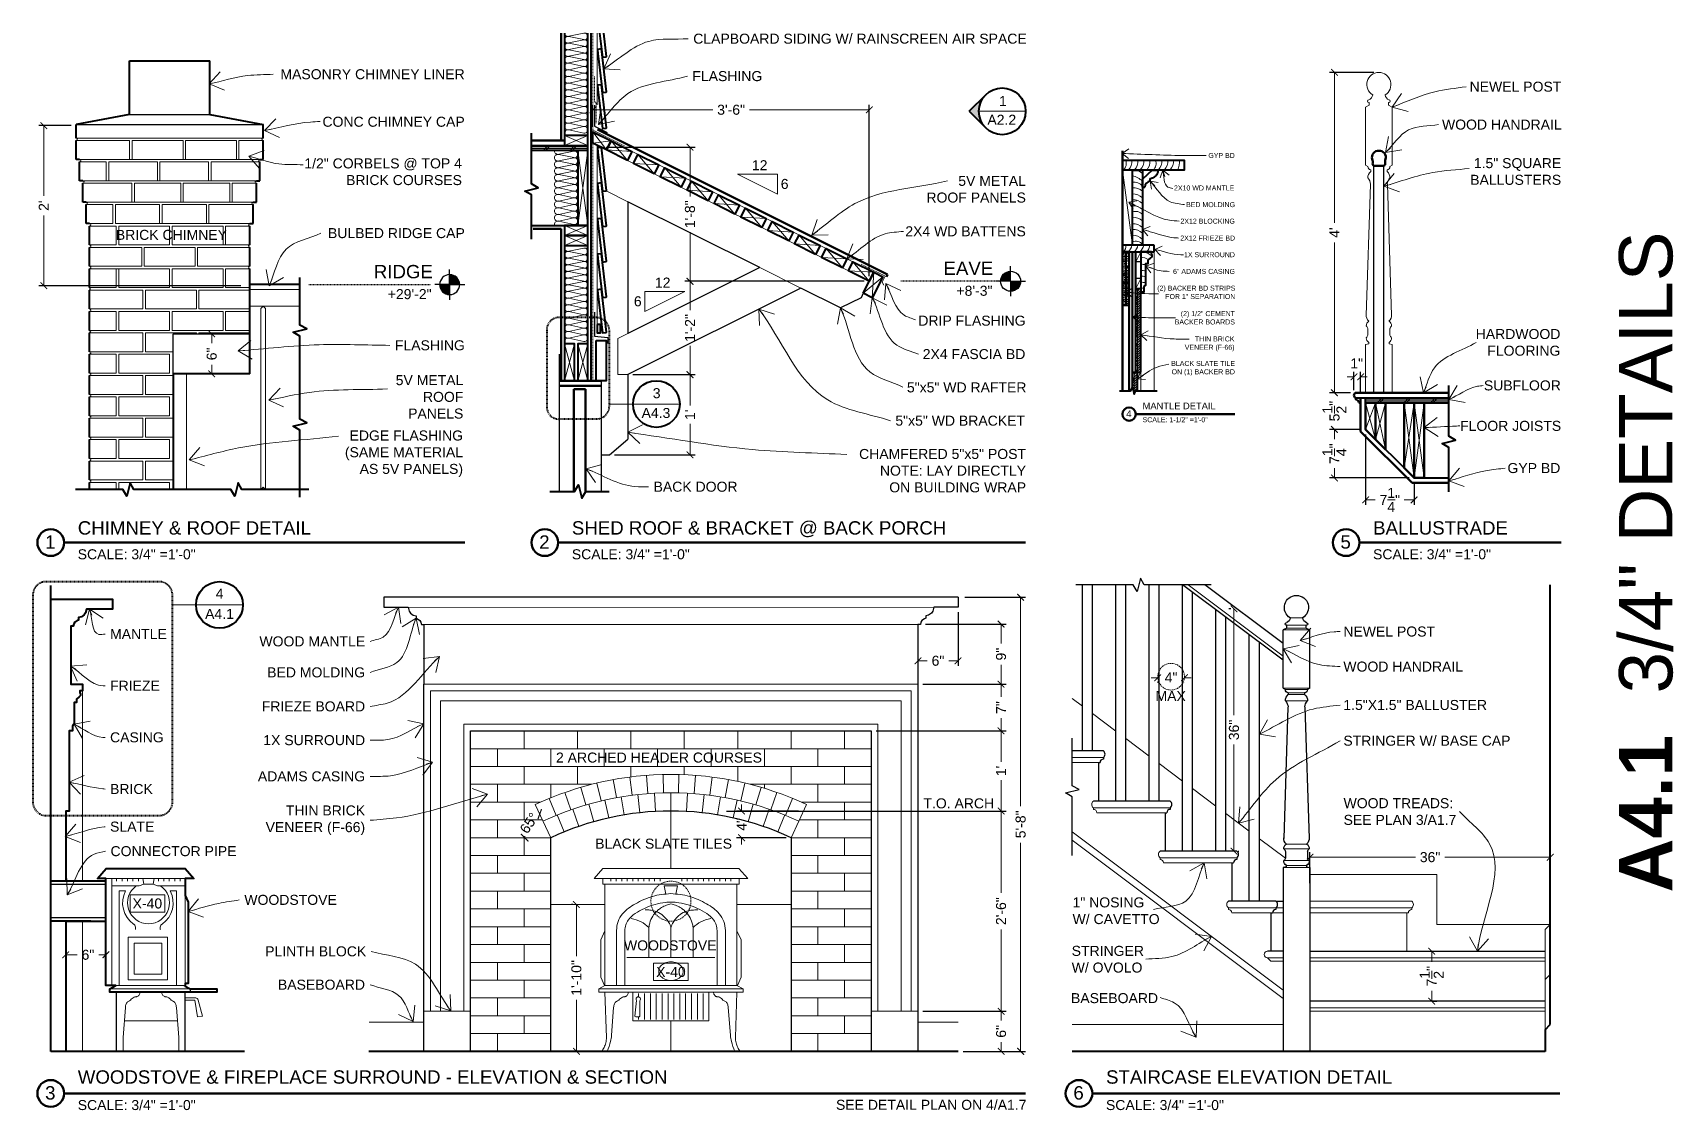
# Model space of a CAD drawing. Header units: inches. Extents: x -54 to 15382, y 469 to 41738.
# Drawn here: x 560.3 to 806, y 3213 to 3374.4 of the extents above; entities that cross this region are included whole.
import ezdxf

# ---------------------------------------------------------------- set-up
doc = ezdxf.new("R2010")
doc.units = ezdxf.units.IN
doc.header["$MEASUREMENT"] = 0
doc.linetypes.add('CENTER', pattern=[2, 1.25, -0.25, 0.25, -0.25])
doc.linetypes.add('DASHED2', pattern=[0.375, 0.25, -0.125])
doc.layers.get('0').update_dxf_attribs({"lineweight": 9})
for name, color, linetype, lineweight in [('1', 7, 'Continuous', 9), ('2', 7, 'Continuous', 18), ('3', 7, 'Continuous', 30), ('4', 7, 'Continuous', 40), ('5', 7, 'Continuous', 50), ('A-DIMSx', 7, 'Continuous', 9), ('A-LINK', 7, 'Continuous', 40), ('A-SYMB', 7, 'Continuous', 18), ('A-TEXTx', 7, 'Continuous', 18), ('TB-11x17', 7, 'Continuous', 50)]:
    doc.layers.add(name, color=color, linetype=linetype, lineweight=lineweight)
doc.styles.get("Standard").update_dxf_attribs({"font": 'arial.ttf'})
doc.dimstyles.get("Standard").update_dxf_attribs({"dimtxt": 3, "dimasz": 2, "dimexe": 0.03125, "dimexo": 0.0625, "dimgap": 0.03125, "dimtad": 0, "dimtoh": 1, "dimdec": 4, "dimlfac": 0.99985, "dimzin": 0, "dimdsep": 46, "dimlunit": 4, "dimtxsty": 'Standard', "dimblk": 'ARCHTICK', "dimblk1": 'ARCHTICK', "dimblk2": 'ARCHTICK', "dimcen": 0.09, "dimclrt": 256, "dimadec": 0, "dimazin": 0, "dimtfac": 1, "dimtdec": 4, "dimtofl": 0, "dimtmove": 0, "dimatfit": 3, "dimfxl": 1, "dimtolj": 1, "dimtzin": 0, "dimarcsym": 0})
pattern_1 = [(50, (0, 0), (0.71726018, -0.06275213), [0.075, -0.825]), (355, (0, 0), (-0.13875133, 0.75219213), [0.06, -0.66]), (100.4514, (0.0598, -0.0052), (0.57850938, 0.68943954), [0.06374019, -0.70114211]), (46.1842, (0, 0.2), (1.06724105, -0.16551901), [0.1125, -1.2375]), (96.6356, (0.0889, 0.1862), (0.9346627, 0.97411787), [0.0956103, -1.051713]), (351.1842, (0, 0.2), (0.93466195, 0.9741186), [0.09, -0.99]), (21, (0.1, 0.15), (0.59690705, -0.40261889), [0.075, -0.825]), (326, (0.1, 0.15), (0.24331533, 0.72515005), [0.06, -0.66]), (71.4514, (0.14974, 0.11645), (0.84022263, 0.3225305), [0.06374019, -0.70114211]), (37.5, (0, 0), (0.012159855, 0.332893854), [0, -0.652, 0, -0.67, 0, -0.6625]), (7.5, (0, 0), (0.263069537, 0.394411712), [0, -0.382, 0, -0.637, 0, -0.2525]), (-32.5, (-0.223, 0), (0.533822436, -0.022554872), [0, -0.25, 0, -0.78, 0, -1.035]), (-42.5, (-0.323, 0), (0.58318617, 0.10010498), [0, -0.325, 0, -0.518, 0, -0.735])]

msp = doc.modelspace()

# ---------------------------------------------------------------- texts
at = {"ltscale": 0.5, "insert": (801.9320518, 3295.0946399), "char_height": 8, "attachment_point": 5, "rotation": 90}
msp.add_mtext('{\\fArial|b1|i0|c0|p34;A4.1\\fArial|b0|i0|c1|p0;  3/4" DETAILS}', dxfattribs=at)
at = {"ltscale": 0.1}
for s, insert, char_height, width, attachment_point in [('{4}', (724.4656397, 3317.2938586), 1, 2.787644522, 5), ('{MANTLE DETAIL }', (726.525053, 3318.979423), 1, 78.053664802, 1), ('{CHIMNEY & ROOF DETAIL}', (567.0500274, 3301.206913), 2, 156.107329603, 1), ('{SHED ROOF & BRACKET @ BACK PORCH }', (641.0500274, 3301.206913), 2, 156.107329603, 1), ('{BALLUSTRADE}', (761.0500274, 3301.206913), 2, 156.107329603, 1), ('{1}', (562.931201, 3298.0857842), 2, 5.575289045, 5), ('{2}', (636.931201, 3298.0857842), 2, 5.575289045, 5), ('{5}', (756.931201, 3298.0857842), 2, 5.575289045, 5), ('{WOODSTOVE & FIREPLACE SURROUND - ELEVATION & SECTION }', (567.0500274, 3218.9579486), 2, 156.107329603, 1), ('{STAIRCASE ELEVATION DETAIL}', (721.0500274, 3218.9579486), 2, 156.107329603, 1), ('{3}', (562.931201, 3215.5708697), 2, 5.575289045, 5), ('{6}', (716.931201, 3215.5708697), 2, 5.575289045, 5)]:
    msp.add_mtext(s, dxfattribs=dict(at, insert=insert, char_height=char_height, width=width, attachment_point=attachment_point))
at = {"layer": 'A-DIMSx', "ltscale": 0.25, "insert": (730.7287945, 3275.014628), "char_height": 1.5, "attachment_point": 5}
msp.add_mtext('{MAX}', dxfattribs=at)
at = {"layer": 'A-LINK', "ltscale": 0.1, "attachment_point": 5}
for s, insert, char_height, width in [('{1}', (705.6034594, 3364.1412426), 1.5, 3.257053945), ('{\\H0.75x;A2.2}', (705.4344229, 3361.3335668), 2, 3.283770277), ('{3}', (653.7439031, 3320.3753783), 1.5, 3.257053945), ('{\\H0.75x;A4.3}', (653.6419413, 3317.4065281), 2, 3.283770277), ('{4}', (588.2964497, 3290.3707207), 1.5, 3.257053945), ('{\\H0.75x;A4.1}', (588.2752173, 3287.3238847), 2, 3.283770277)]:
    msp.add_mtext(s, dxfattribs=dict(at, insert=insert, char_height=char_height, width=width))
at = {"layer": 'A-TEXTx', "ltscale": 0.25}
for s, insert, char_height, attachment_point in [('{CLAPBOARD SIDING W/ RAINSCREEN AIR SPACE}', (659.2249415, 3373.4739416), 1.5, 4), ('{FLASHING}', (659.0908218, 3367.8655095), 1.5, 4), ('{ }', (653.2739391, 3359.7065071), 1, 4), ('{5V METAL\\PROOF PANELS}', (709.0500273, 3350.9273669), 1.5, 6), ('{2X4 WD BATTENS}', (709.0327108, 3344.6224249), 1.5, 6), ('{DRIP FLASHING }', (709.000287, 3331.2360038), 1.5, 6), ('{2X4 FASCIA BD }', (708.9649736, 3326.2301778), 1.5, 6), ('{5"x5" WD RAFTER}', (709.1304648, 3321.2412207), 1.5, 6), ('{5"x5" WD BRACKET}', (689.4943848, 3316.2571288), 1.5, 4), ('{CHAMFERED 5"x5" POST\\PNOTE: LAY DIRECTLY \\PON BUILDING WRAP }', (709.0695094, 3308.7688221), 1.5, 6), ('{BACK DOOR  }', (653.2864418, 3306.3642941), 1.5, 4), ('{T.O. ARCH }', (704.2893872, 3258.9356819), 1.5, 6)]:
    msp.add_mtext(s, dxfattribs=dict(at, insert=insert, char_height=char_height, attachment_point=attachment_point))
at = {"layer": 'A-TEXTx', "ltscale": 0.5}
for s, insert, char_height, attachment_point in [('{MASONRY CHIMNEY LINER}', (624.9914105, 3368.1558507), 1.5, 6), ('{CONC CHIMNEY CAP}', (624.9993133, 3361.0308803), 1.5, 6), ('{GYP BD}', (740.3294718, 3355.9813579), 0.75, 6), ('{2X10 WD MANTLE}', (740.2517413, 3351.1155152), 0.75, 6), ('{BED MOLDING}', (740.3720334, 3348.6216919), 0.75, 6), ('{2X12 BLOCKING}', (740.343849, 3346.1469469), 0.75, 6), ('{BRICK CHIMNEY}', (589.3958652, 3344.0899148), 1.5, 6), ('{2X12 FRIEZE BD}', (740.3720113, 3343.620235), 0.75, 6), ('{1X SURROUND}', (740.3498414, 3341.1237746), 0.75, 6), ('{6" ADAMS CASING}', (740.361942, 3338.6209112), 0.75, 6), ('{(2) BACKER BD STRIPS\\PFOR 1" SEPARATION}', (740.4164907, 3335.4841458), 0.75, 6), ('{(2) 1/2" CEMENT\\PBACKER BOARDS}', (740.3527571, 3331.6723501), 0.75, 6), ('{FLASHING }', (625.0207726, 3327.5493845), 1.5, 6), ('{THIN BRICK\\PVENEER (F-66)}', (740.2911426, 3327.7715892), 0.75, 6), ('{BLACK SLATE TILE\\PON (1) BACKER BD}', (740.3574831, 3324.0998979), 0.75, 6), ('{MANTLE}', (571.8844378, 3284.3045867), 1.5, 4), ('{NEWEL POST}', (756.5898122, 3284.6760263), 1.5, 4), ('{WOOD MANTLE}', (610.0854557, 3283.1990547), 1.5, 6), ('{WOOD HANDRAIL}', (756.5898122, 3279.4223266), 1.5, 4), ('{FRIEZE}', (571.8844378, 3276.5658627), 1.5, 4), ('{BED MOLDING}', (610.0854557, 3278.55466), 1.5, 6), ('{FRIEZE BOARD}', (610.0854557, 3273.4603307), 1.5, 6), ('{1.5"X1.5" BALLUSTER}', (756.5898122, 3273.6742738), 1.5, 4), ('{CASING}', (571.8844378, 3268.8271387), 1.5, 4), ('{1X SURROUND}', (610.0854557, 3268.4037653), 1.5, 6), ('{STRINGER W/ BASE CAP}', (756.5898122, 3268.3216563), 1.5, 4), ('{2 ARCHED HEADER COURSES}', (669.5245376, 3265.797523), 1.5, 6), ('{ADAMS CASING}', (610.0854557, 3262.9845854), 1.5, 6), ('{BRICK}', (571.8844378, 3261.0884147), 1.5, 4), ('{THIN BRICK\\PVENEER (F-66)}', (610.0854557, 3256.4083151), 1.5, 6), ('WOOD TREADS:\\PSEE PLAN 3/A1.7', (756.6226612, 3257.7133286), 1.5, 4), ('{SLATE}', (571.8844378, 3255.4519064), 1.5, 4), ('{BLACK SLATE TILES}', (665.0360281, 3252.9022939), 1.5, 6), ('{CONNECTOR PIPE}', (571.958527, 3251.7764867), 1.5, 4), ('{WOODSTOVE}', (591.9939709, 3244.4827975), 1.5, 4), ('{1" NOSING\\PW/ CAVETTO}', (716.0353358, 3242.8532117), 1.5, 4), ('{WOODSTOVE}', (662.7053555, 3237.6608654), 1.5, 6), ('{PLINTH BLOCK}', (610.2492516, 3236.7699389), 1.5, 6), ('{STRINGER \\PW/ OVOLO}', (715.9016387, 3235.5923407), 1.5, 4), ('{BASEBOARD}', (610.0669654, 3231.7778134), 1.5, 6), ('{BASEBOARD}', (715.7995292, 3229.7619707), 1.5, 4)]:
    msp.add_mtext(s, dxfattribs=dict(at, insert=insert, char_height=char_height, attachment_point=attachment_point))
at = {"layer": 'A-TEXTx', "ltscale": 0.25, "char_height": 1.5, "attachment_point": 6}
for s, insert, width in [('{NEWEL POST }', (789.2353173, 3366.2845868), 13.871154894), ('{WOOD HANDRAIL }', (789.2894399, 3360.6059871), 17.977186112), ('{1.5" SQUARE BALLUSTERS}', (789.2160384, 3353.5817727), 13.832154007), ('{HARDWOOD FLOORING}', (789.0971146, 3327.9870096), 12.554385158), ('{SUBFLOOR}', (789.1643227, 3321.5381161), 18.218886384), ('{FLOOR JOISTS}', (789.210649, 3315.4809108), 15.06656286), ('{GYP BD}', (789.0874888, 3309.1586636), 7.966576394)]:
    msp.add_mtext(s, dxfattribs=dict(at, insert=insert, width=width))
at = {"layer": 'A-TEXTx', "ltscale": 0.5}
for s, insert, char_height, width, attachment_point in [('{1/2" CORBELS @ TOP 4 BRICK COURSES }', (624.5814993, 3353.5427435), 1.5, 26.087579971, 6), ('{\\fArial Unicode MS|b0|i0|c0|p0;12}', (668.0140072, 3353.7808951), 1.5, 2.578179876, 7), ('{\\fArial Unicode MS|b0|i0|c0|p0;6}', (673.4955193, 3350.9563874), 1.5, 2.578179876, 9), ('{BULBED RIDGE CAP}', (625.0114415, 3344.3510117), 1.5, 23.922579806, 6), ('{RIDGE }', (611.3892604, 3339.5909582), 2, 27.085506828, 1), ('{EAVE }', (704.159964, 3340.0915616), 2, 27.085506828, 3), ('{\\fArial Unicode MS|b0|i0|c0|p0;12}', (655.8177533, 3336.2005455), 1.5, 2.578179876, 9), ('{+8\'-3"}', (704.0417362, 3336.4733017), 1.5, 27.085506828, 3), ('{+29\'-2"}', (613.4744488, 3335.9726983), 1.5, 27.085506828, 1), ('{\\fArial Unicode MS|b0|i0|c0|p0;6}', (650.3362412, 3333.3760378), 1.5, 2.578179876, 7), ('{5V METAL ROOF PANELS}', (624.7945845, 3319.8248593), 1.5, 14.667593386, 6), ('{EDGE FLASHING (SAME MATERIAL AS 5V PANELS)}', (624.7511887, 3311.3196331), 1.5, 17.664953356, 6), ('{X-40}', (577.4726424, 3243.9433831), 1.5, 1.214647364, 5), ('{X-40}', (655.8852042, 3233.6912637), 1.5, 1.214647364, 5), ('SEE DETAIL PLAN ON 4/A1.7', (709.1367608, 3214.5435473), 1.5, 36.538089978, 3)]:
    msp.add_mtext(s, dxfattribs=dict(at, insert=insert, char_height=char_height, width=width, attachment_point=attachment_point))
at = {"layer": 'TB-11x17', "ltscale": 0.5, "attachment_point": 1}
for s, insert, char_height, width in [('{SCALE: 1-1/2" =1\'-0"}', (726.5198107, 3316.7853058), 0.75, 18.269044989), ('{SCALE: 3/4" =1\'-0"}', (567.0395429, 3297.0071394), 1.5, 24.358726652), ('{SCALE: 3/4" =1\'-0"}', (641.0395429, 3297.0071394), 1.5, 24.358726652), ('{SCALE: 3/4" =1\'-0"}', (761.0395429, 3297.0071394), 1.5, 24.358726652), ('{SCALE: 3/4" =1\'-0"}', (567.0395429, 3214.508175), 1.5, 24.358726652), ('{SCALE: 3/4" =1\'-0"}', (721.0395429, 3214.508175), 1.5, 24.358726652)]:
    msp.add_mtext(s, dxfattribs=dict(at, insert=insert, char_height=char_height, width=width))

# ---------------------------------------------------------------- blocks, each defined once
blk = doc.blocks.new('Woodstove Jotul F3 Front')
at = {"layer": '1'}
for p, q in [((9529.57, 359.25), (9529.57, 358.87)), ((9530.37, 359.25), (9530.37, 358.87)), ((9531.21, 359.25), (9531.21, 358.87)), ((9532.01, 359.25), (9532.01, 358.87)), ((9532.85, 359.25), (9532.85, 358.87)), ((9533.65, 359.25), (9533.65, 358.87)), ((9534.49, 359.25), (9534.49, 358.87)), ((9535.29, 359.25), (9535.29, 358.87)), ((9536.1, 359.25), (9536.1, 358.87)), ((9536.93, 359.25), (9536.93, 358.87)), ((9540.17, 359.25), (9540.17, 358.87)), ((9541, 359.25), (9541, 358.87)), ((9541.81, 359.25), (9541.81, 358.87)), ((9542.61, 359.25), (9542.61, 358.87)), ((9543.44, 359.25), (9543.44, 358.87)), ((9544.25, 359.25), (9544.25, 358.87)), ((9545.08, 359.25), (9545.08, 358.87)), ((9545.89, 359.25), (9545.89, 358.87)), ((9546.72, 359.25), (9546.72, 358.87)), ((9547.53, 359.25), (9547.53, 358.87)), ((9548.76, 358.43), (9528.35, 358.43)), ((9537.55, 358.18), (9537.81, 356.94)), ((9539.56, 358.18), (9537.55, 358.18)), ((9539.56, 358.18), (9539.3, 356.94)), ((9528.04, 350.06), (9528.66, 351.44)), ((9530.39, 351.5), (9530.39, 343.25)), ((9531.64, 343.25), (9531.64, 351.48)), ((9535.24, 351.93), (9535.24, 347.43)), ((9538.55, 351.9), (9538.55, 347.43)), ((9541.87, 351.93), (9541.87, 347.43)), ((9545.46, 343.25), (9545.46, 351.48)), ((9546.71, 351.5), (9546.71, 343.25)), ((9549.07, 350.06), (9548.44, 351.44)), ((9528.04, 344.48), (9528.04, 350.06)), ((9549.07, 344.48), (9549.07, 350.06)), ((9531.97, 347.43), (9538.55, 347.43)), ((9545.14, 347.43), (9538.55, 347.43)), ((9528.6, 343.25), (9528.04, 344.48)), ((9548.51, 343.25), (9549.07, 344.48)), ((9549.35, 342.75), (9527.76, 342.75)), ((9548.44, 343.25), (9528.6, 343.25)), ((9532.86, 337.93), (9532.86, 342.25)), ((9533.71, 342.04), (9533.71, 341.54)), ((9534.59, 342.04), (9534.59, 338.17)), ((9535.47, 342.04), (9535.47, 338.17)), ((9536.36, 342.04), (9536.36, 338.17)), ((9537.23, 342.04), (9537.23, 338.17)), ((9538.12, 342.04), (9538.12, 338.17)), ((9538.99, 342.04), (9538.99, 338.17)), ((9539.87, 342.04), (9539.87, 338.17)), ((9540.75, 342.04), (9540.75, 338.17)), ((9541.63, 342.04), (9541.63, 338.17)), ((9542.52, 342.04), (9542.52, 338.17)), ((9543.4, 342.04), (9543.4, 338.17)), ((9544.24, 337.93), (9544.24, 342.25)), ((9533.39, 341), (9533.14, 338.63)), ((9533.89, 340.95), (9533.89, 338.6)), ((9538.55, 337.93), (9532.86, 337.93)), ((9533.71, 338.55), (9533.71, 338.17)), ((9538.56, 337.93), (9544.24, 337.93))]:
    blk.add_line(p, q, dxfattribs=at)
blk.add_arc((9533.66, 341.2), 0.339, 311.6507, 216.7566, dxfattribs=at)
for points, knots in [([(9530.39, 351.5), (9530.44, 351.95), (9530.53, 352.86), (9531.47, 354.35), (9533.3, 355.6), (9535.32, 356.52), (9537.15, 356.9), (9538.08, 356.96), (9538.55, 357)], [0, 0, 0, 0, 1.352488, 2.704975, 5.109671, 7.905086, 9.305123, 10.705161, 10.705161, 10.705161, 10.705161]), ([(9546.71, 351.5), (9546.67, 351.95), (9546.58, 352.86), (9545.64, 354.35), (9543.81, 355.6), (9541.79, 356.52), (9539.96, 356.9), (9539.02, 356.96), (9538.56, 357)], [0, 0, 0, 0, 1.352488, 2.704975, 5.109671, 7.905086, 9.305123, 10.705161, 10.705161, 10.705161, 10.705161]), ([(9531.64, 351.48), (9531.67, 351.76), (9531.72, 352.31), (9532.23, 353.24), (9533.2, 354.1), (9534.6, 354.83), (9536.13, 355.41), (9537.48, 355.7), (9538.28, 355.73), (9538.55, 355.74)], [0, 0, 0, 0, 0.839962, 1.655379, 3.087736, 4.683468, 6.376581, 7.981792, 8.782926, 8.782926, 8.782926, 8.782926]), ([(9534.67, 354.59), (9534.86, 354.59), (9535.29, 354.57), (9535.99, 354.46), (9536.83, 354.14), (9537.58, 353.59), (9538.14, 352.87), (9538.45, 352.32), (9538.53, 351.98), (9538.55, 351.9)], [0, 0, 0, 0, 0.548859, 1.31958, 2.106144, 3.217528, 4.048794, 4.838708, 5.085987, 5.085987, 5.085987, 5.085987]), ([(9535.24, 351.93), (9535.28, 352.16), (9535.38, 352.75), (9535.74, 353.58), (9536.29, 354.25), (9536.86, 354.75), (9537.49, 355.13), (9538.09, 355.36), (9538.45, 355.45), (9538.55, 355.48)], [0, 0, 0, 0, 0.671488, 1.812291, 2.653271, 3.268822, 4.061733, 4.850424, 5.178302, 5.178302, 5.178302, 5.178302]), ([(9541.87, 351.93), (9541.83, 352.16), (9541.73, 352.75), (9541.36, 353.58), (9540.81, 354.25), (9540.25, 354.75), (9539.62, 355.13), (9539.02, 355.36), (9538.66, 355.45), (9538.55, 355.48)], [0, 0, 0, 0, 0.671488, 1.812291, 2.653271, 3.268822, 4.061733, 4.850424, 5.178302, 5.178302, 5.178302, 5.178302]), ([(9542.6, 354.58), (9542.38, 354.57), (9541.89, 354.54), (9541.13, 354.47), (9540.28, 354.14), (9539.52, 353.6), (9538.97, 352.87), (9538.65, 352.32), (9538.57, 351.98), (9538.55, 351.9)], [0, 0, 0, 0, 0.641459, 1.479794, 2.266359, 3.377743, 4.209008, 4.998923, 5.246201, 5.246201, 5.246201, 5.246201]), ([(9545.46, 351.48), (9545.44, 351.76), (9545.39, 352.31), (9544.88, 353.24), (9543.9, 354.1), (9542.5, 354.83), (9540.97, 355.41), (9539.63, 355.7), (9538.83, 355.73), (9538.56, 355.74)], [0, 0, 0, 0, 0.839962, 1.655379, 3.087736, 4.683468, 6.376581, 7.981792, 8.782926, 8.782926, 8.782926, 8.782926]), ([(9535.24, 351.93), (9534.87, 352.25), (9534.1, 352.92), (9533.11, 353.16), (9532.59, 353.29)], [0, 0, 0, 0, 1.426944, 3.011691, 3.011691, 3.011691, 3.011691]), ([(9541.87, 351.93), (9542.23, 352.25), (9543, 352.92), (9543.99, 353.16), (9544.51, 353.29)], [0, 0, 0, 0, 1.426944, 3.011691, 3.011691, 3.011691, 3.011691]), ([(9538.55, 343.99), (9538.27, 344.02), (9537.71, 344.09), (9537.06, 344.5), (9536.68, 345.11), (9536.72, 345.86), (9537.31, 346.45), (9537.95, 346.76), (9538.4, 346.79), (9538.55, 346.8)], [0, 0, 0, 0, 0.838794, 1.677587, 2.199332, 2.947736, 3.704346, 4.59126, 5.037279, 5.037279, 5.037279, 5.037279]), ([(9538.56, 343.99), (9538.84, 344.02), (9539.4, 344.09), (9540.05, 344.5), (9540.43, 345.11), (9540.38, 345.86), (9539.8, 346.45), (9539.15, 346.76), (9538.71, 346.79), (9538.56, 346.8)], [0, 0, 0, 0, 0.838794, 1.677587, 2.199332, 2.947736, 3.704346, 4.59126, 5.037279, 5.037279, 5.037279, 5.037279]), ([(9533.14, 338.62), (9533.19, 338.6), (9533.33, 338.55), (9533.55, 338.55), (9533.75, 338.54), (9533.86, 338.58), (9533.89, 338.59)], [0, 0, 0, 0, 0.1417828, 0.4309905, 0.6583189, 0.7560848, 0.7560848, 0.7560848, 0.7560848])]:
    blk.add_open_spline(points, degree=3, knots=knots, dxfattribs=at)
at = {"layer": '2'}
for p, q in [((9528.37, 360.75), (9527.05, 359.25)), ((9527.05, 359.25), (9550.06, 359.25)), ((9528.35, 359.25), (9528.35, 358.43)), ((9528.37, 360.75), (9548.73, 360.75)), ((9548.73, 360.75), (9550.06, 359.25)), ((9548.76, 359.25), (9548.76, 358.43)), ((9528.66, 358.43), (9528.66, 343.25)), ((9548.44, 358.43), (9548.44, 343.25)), ((9527.76, 342.75), (9528.66, 343.25)), ((9527.76, 342.25), (9527.76, 342.75)), ((9549.35, 342.25), (9527.76, 342.25)), ((9528.89, 335.46), (9528.67, 342.25)), ((9548.21, 335.46), (9548.44, 342.25)), ((9549.35, 342.75), (9548.44, 343.25)), ((9549.35, 342.25), (9549.35, 342.75)), ((9529.66, 335.78), (9529.97, 339.96)), ((9547.45, 335.78), (9547.13, 339.96)), ((9529, 333.38), (9528.19, 333.38)), ((9548.1, 333.38), (9548.92, 333.38))]:
    blk.add_line(p, q, dxfattribs=at)
for points, knots in [([(9530.76, 341.02), (9530.83, 341.12), (9530.97, 341.32), (9531.25, 341.49), (9531.47, 341.55), (9531.62, 341.54), (9531.75, 341.58), (9531.91, 341.66), (9532.06, 341.83), (9532.15, 342.03), (9532.16, 342.18), (9532.16, 342.25)], [0, 0, 0, 0, 0.363802, 0.703896, 0.969314, 1.03582, 1.145927, 1.377288, 1.576947, 1.815944, 2.013947, 2.013947, 2.013947, 2.013947]), ([(9546.35, 341.02), (9546.28, 341.12), (9546.14, 341.32), (9545.86, 341.49), (9545.64, 341.55), (9545.49, 341.54), (9545.36, 341.58), (9545.19, 341.66), (9545.04, 341.83), (9544.95, 342.03), (9544.95, 342.18), (9544.94, 342.25)], [0, 0, 0, 0, 0.363802, 0.703896, 0.969314, 1.03582, 1.145927, 1.377288, 1.576947, 1.815944, 2.013947, 2.013947, 2.013947, 2.013947]), ([(9529.97, 339.96), (9529.99, 340.14), (9530.03, 340.49), (9530.36, 340.87), (9530.63, 340.98), (9530.76, 341.02)], [0, 0, 0, 0, 0.552855, 1.027587, 1.424955, 1.424955, 1.424955, 1.424955]), ([(9547.13, 339.96), (9547.11, 340.14), (9547.08, 340.49), (9546.75, 340.87), (9546.47, 340.98), (9546.35, 341.02)], [0, 0, 0, 0, 0.552855, 1.027587, 1.424955, 1.424955, 1.424955, 1.424955]), ([(9528.89, 335.46), (9528.88, 335.19), (9528.85, 334.67), (9528.56, 333.97), (9528.31, 333.57), (9528.19, 333.38)], [0, 0, 0, 0, 0.817945, 1.545293, 2.235304, 2.235304, 2.235304, 2.235304]), ([(9529, 333.38), (9529.2, 333.86), (9529.51, 334.64), (9529.62, 335.47), (9529.66, 335.78)], [0, 0, 0, 0, 1.567695, 2.504795, 2.504795, 2.504795, 2.504795]), ([(9548.1, 333.38), (9547.91, 333.86), (9547.6, 334.64), (9547.49, 335.47), (9547.45, 335.78)], [0, 0, 0, 0, 1.567695, 2.504795, 2.504795, 2.504795, 2.504795]), ([(9548.21, 335.46), (9548.23, 335.19), (9548.26, 334.67), (9548.54, 333.97), (9548.79, 333.57), (9548.92, 333.38)], [0, 0, 0, 0, 0.817945, 1.545293, 2.235304, 2.235304, 2.235304, 2.235304])]:
    blk.add_open_spline(points, degree=3, knots=knots, dxfattribs=at)
blk = doc.blocks.new('Woodstove Jotul F3 Side')
at = {"layer": '1'}
for p, q in [((9505.33, 343.25), (9505.33, 359.25)), ((9506.06, 359.25), (9506.06, 358.87)), ((9506.89, 359.25), (9506.89, 358.87)), ((9507.7, 359.25), (9507.7, 358.87)), ((9508.5, 359.25), (9508.5, 358.87)), ((9509.34, 359.25), (9509.34, 358.87)), ((9509.96, 359.25), (9510.15, 358.43)), ((9511.69, 359.25), (9511.51, 358.43)), ((9512.31, 359.25), (9512.31, 358.87)), ((9513.15, 359.25), (9513.15, 358.87)), ((9513.95, 359.25), (9513.95, 358.87)), ((9514.79, 359.25), (9514.79, 358.87)), ((9515.59, 359.25), (9515.59, 358.87)), ((9509.45, 358.16), (9505.33, 358.16)), ((9506.45, 357.4), (9507.39, 357.4)), ((9506.45, 357.4), (9506.45, 343.25)), ((9509.45, 358.16), (9510.15, 358.43)), ((9511.51, 358.43), (9510.15, 358.43)), ((9511.51, 358.43), (9512.18, 358.16)), ((9512.18, 358.16), (9516.32, 358.16)), ((9515.02, 357.4), (9514.08, 357.4)), ((9515.02, 357.4), (9515.02, 343.25)), ((9507.8, 350.47), (9507.8, 344.07)), ((9513.68, 350.47), (9507.8, 350.47)), ((9512.81, 349.6), (9508.67, 349.6)), ((9508.67, 349.6), (9508.67, 344.94)), ((9512.81, 344.94), (9512.81, 349.6)), ((9513.68, 344.07), (9513.68, 350.47)), ((9513.68, 344.07), (9507.8, 344.07)), ((9508.67, 344.94), (9512.81, 344.94)), ((9516.32, 343.25), (9504.44, 343.25)), ((9517.05, 342.75), (9505.02, 342.75)), ((9516.32, 341.37), (9517.9, 341.37)), ((9516.32, 341.03), (9517.79, 341.03)), ((9517.79, 341.03), (9518.19, 338.55)), ((9518.29, 341.04), (9518.92, 338.67)), ((9518.92, 338.67), (9518.19, 338.55))]:
    blk.add_line(p, q, dxfattribs=at)
at = {"layer": '1', "ltscale": 0.25}
blk.add_line((9516.32, 356.83), (9516.32, 343.25), dxfattribs=at)
at = {"layer": '1'}
for centre, radius, start, end in [((9510.83, 355.62), 3.88, 152.6441, 234.9846), ((9510.83, 355.62), 3.13, 125.5859, 54.4141), ((9510.64, 355.62), 3.88, 305.0154, 27.3559)]:
    blk.add_arc(centre, radius, start, end, dxfattribs=at)
for points, knots in [([(9508.61, 352.45), (9508.67, 352.39), (9508.8, 352.25), (9508.9, 352), (9508.9, 351.78), (9508.87, 351.67), (9508.86, 351.62)], [0, 0, 0, 0, 0.2548626, 0.5779212, 0.7738177, 0.9115369, 0.9115369, 0.9115369, 0.9115369]), ([(9512.87, 352.45), (9512.81, 352.39), (9512.67, 352.25), (9512.58, 352), (9512.57, 351.78), (9512.6, 351.67), (9512.62, 351.62)], [0, 0, 0, 0, 0.2548626, 0.5779212, 0.7738177, 0.9115369, 0.9115369, 0.9115369, 0.9115369]), ([(9508.15, 341.02), (9508.22, 341.12), (9508.36, 341.32), (9508.64, 341.49), (9508.86, 341.55), (9509.01, 341.54), (9509.14, 341.58), (9509.31, 341.67), (9509.46, 341.84), (9509.55, 342.03), (9509.55, 342.18), (9509.56, 342.25)], [0, 0, 0, 0, 0.363802, 0.703896, 0.969314, 1.03582, 1.145927, 1.377288, 1.576947, 1.815944, 2.013947, 2.013947, 2.013947, 2.013947]), ([(9514.22, 341.02), (9514.15, 341.13), (9514.01, 341.32), (9513.73, 341.49), (9513.51, 341.55), (9513.36, 341.54), (9513.23, 341.58), (9513.07, 341.67), (9512.92, 341.84), (9512.82, 342.03), (9512.82, 342.18), (9512.82, 342.25)], [0, 0, 0, 0, 0.363802, 0.703896, 0.969314, 1.03582, 1.145927, 1.377288, 1.576947, 1.815944, 2.013947, 2.013947, 2.013947, 2.013947]), ([(9507.37, 339.96), (9507.39, 340.14), (9507.42, 340.49), (9507.75, 340.88), (9508.03, 340.98), (9508.15, 341.02)], [0, 0, 0, 0, 0.552855, 1.027587, 1.424955, 1.424955, 1.424955, 1.424955]), ([(9515, 339.96), (9514.99, 340.15), (9514.95, 340.49), (9514.62, 340.88), (9514.34, 340.98), (9514.22, 341.02)], [0, 0, 0, 0, 0.552855, 1.027587, 1.424955, 1.424955, 1.424955, 1.424955]), ([(9517.9, 341.37), (9517.98, 341.36), (9518.17, 341.32), (9518.25, 341.14), (9518.29, 341.04)], [0, 0, 0, 0, 0.2511324, 0.5419404, 0.5419404, 0.5419404, 0.5419404])]:
    blk.add_open_spline(points, degree=3, knots=knots, dxfattribs=at)
at = {"layer": '2', "ltscale": 0.25}
blk.add_line((9516.32, 359.25), (9504.44, 359.25), dxfattribs=at)
at = {"layer": '2'}
for p, q in [((9521.08, 342.25), (9505.02, 342.25)), ((9521.08, 342.75), (9517.05, 342.75)), ((9521.08, 342.75), (9521.08, 342.25)), ((9507.03, 335.45), (9507.37, 339.96)), ((9515.35, 335.45), (9515, 339.96)), ((9515.16, 337.93), (9507.22, 337.93)), ((9507.03, 333.37), (9507.03, 335.45)), ((9515.35, 333.38), (9515.35, 335.45))]:
    blk.add_line(p, q, dxfattribs=at)
at = {"layer": '3'}
for p, q in [((9504.51, 360.75), (9503.19, 359.25)), ((9504.44, 359.25), (9503.19, 359.25)), ((9504.44, 343.25), (9504.44, 359.25)), ((9516.3, 360.75), (9504.51, 360.75)), ((9517.63, 359.25), (9516.3, 360.75)), ((9517.63, 359.25), (9516.32, 359.25)), ((9516.32, 356.83), (9516.32, 359.25)), ((9516.75, 355.74), (9516.32, 356.83)), ((9516.75, 343.54), (9516.75, 355.74)), ((9505.02, 342.75), (9505.94, 343.25)), ((9505.02, 342.25), (9505.02, 342.75)), ((9506.06, 342.25), (9506.06, 342.25)), ((9506.06, 342.25), (9506.06, 342.25)), ((9506.06, 333.37), (9506.06, 342.25)), ((9506.06, 342.25), (9506.06, 342.25)), ((9516.13, 343.25), (9517.05, 342.75)), ((9516.32, 333.38), (9516.32, 342.25)), ((9516.38, 343.54), (9516.75, 343.54)), ((9517.05, 342.75), (9517.05, 342.25)), ((9506.06, 333.37), (9507.03, 333.37)), ((9516.32, 333.38), (9515.35, 333.38))]:
    blk.add_line(p, q, dxfattribs=at)
blk = doc.blocks.new('_ArchTick')
at = {"color": 0, "linetype": 'ByBlock', "lineweight": 0, "const_width": 0.15}
blk.add_lwpolyline([(-0.5, -0.5), (0.5, 0.5)], dxfattribs=at)
blk = doc.blocks.new('*D342')
at = {"layer": 'A-DIMSx', "color": 0, "lineweight": -2, "ltscale": 0.1}
for p, q in [((694.01, 3285.8), (706.08, 3285.8)), ((693.63, 3276.8), (706.08, 3276.8))]:
    blk.add_line(p, q, dxfattribs=at)
at = {"layer": 'A-DIMSx', "color": 0, "lineweight": 5, "ltscale": 0.1}
for p, q in [((705.33, 3285.8), (705.33, 3282.91)), ((705.33, 3276.8), (705.33, 3279.69))]:
    blk.add_line(p, q, dxfattribs=at)
at = {"layer": 'A-DIMSx', "color": 0, "lineweight": 5}
for p, rotation in [((705.33, 3285.8), 90), ((705.33, 3276.8), 270)]:
    blk.add_blockref('_ArchTick', p, dxfattribs=dict(at, rotation=rotation))
at = {"layer": 'A-DIMSx', "ltscale": 0.25, "insert": (705.33, 3281.3), "char_height": 1.5, "attachment_point": 5, "rotation": 90}
blk.add_mtext('\\A1;9"', dxfattribs=at)
blk = doc.blocks.new('*D343')
at = {"layer": 'A-DIMSx', "color": 0, "lineweight": -2, "ltscale": 0.1}
for p, q in [((693.63, 3276.8), (706.08, 3276.8)), ((686.63, 3269.8), (706.08, 3269.8))]:
    blk.add_line(p, q, dxfattribs=at)
at = {"layer": 'A-DIMSx', "color": 0, "lineweight": 5, "ltscale": 0.1}
for p, q in [((705.33, 3276.8), (705.33, 3274.91)), ((705.33, 3269.8), (705.33, 3271.69))]:
    blk.add_line(p, q, dxfattribs=at)
at = {"layer": 'A-DIMSx', "color": 0, "lineweight": 5}
for p, rotation in [((705.33, 3276.8), 90), ((705.33, 3269.8), 270)]:
    blk.add_blockref('_ArchTick', p, dxfattribs=dict(at, rotation=rotation))
at = {"layer": 'A-DIMSx', "ltscale": 0.25, "insert": (705.33, 3273.3), "char_height": 1.5, "attachment_point": 5, "rotation": 90}
blk.add_mtext('\\A1;7"', dxfattribs=at)
blk = doc.blocks.new('*D344')
at = {"layer": 'A-DIMSx', "color": 0, "lineweight": -2, "ltscale": 0.1}
for p, q in [((686.63, 3269.8), (706.08, 3269.8)), ((674.63, 3257.8), (706.08, 3257.8))]:
    blk.add_line(p, q, dxfattribs=at)
at = {"layer": 'A-DIMSx', "color": 0, "lineweight": 5, "ltscale": 0.1}
for p, q in [((705.33, 3269.8), (705.33, 3265.17)), ((705.33, 3257.8), (705.33, 3262.43))]:
    blk.add_line(p, q, dxfattribs=at)
at = {"layer": 'A-DIMSx', "color": 0, "lineweight": 5}
for p, rotation in [((705.33, 3269.8), 90), ((705.33, 3257.8), 270)]:
    blk.add_blockref('_ArchTick', p, dxfattribs=dict(at, rotation=rotation))
at = {"layer": 'A-DIMSx', "ltscale": 0.25, "insert": (705.33, 3263.8), "char_height": 1.5, "attachment_point": 5, "rotation": 90}
blk.add_mtext("\\A1;1'", dxfattribs=at)
blk = doc.blocks.new('*D345')
at = {"layer": 'A-DIMSx', "color": 0, "lineweight": -2, "ltscale": 0.1}
for p, q in [((664.19, 3257.8), (706.08, 3257.8)), ((693.63, 3227.8), (706.08, 3227.8))]:
    blk.add_line(p, q, dxfattribs=at)
at = {"layer": 'A-DIMSx', "color": 0, "lineweight": 5, "ltscale": 0.1}
for p, q in [((705.33, 3257.8), (705.33, 3245.56)), ((705.33, 3227.8), (705.33, 3240.04))]:
    blk.add_line(p, q, dxfattribs=at)
at = {"layer": 'A-DIMSx', "color": 0, "lineweight": 5}
for p, rotation in [((705.33, 3257.8), 90), ((705.33, 3227.8), 270)]:
    blk.add_blockref('_ArchTick', p, dxfattribs=dict(at, rotation=rotation))
at = {"layer": 'A-DIMSx', "ltscale": 0.25, "insert": (705.33, 3242.8), "char_height": 1.5, "attachment_point": 5, "rotation": 90}
blk.add_mtext('\\A1;2\'-6"', dxfattribs=at)
blk = doc.blocks.new('*D346')
at = {"layer": 'A-DIMSx', "color": 0, "lineweight": -2, "ltscale": 0.1}
for p, q in [((693.63, 3227.8), (706.08, 3227.8)), ((699.68, 3221.8), (706.08, 3221.8))]:
    blk.add_line(p, q, dxfattribs=at)
at = {"layer": 'A-DIMSx', "color": 0, "lineweight": 5, "ltscale": 0.1}
for p, q in [((705.33, 3227.8), (705.33, 3226.41)), ((705.33, 3221.8), (705.33, 3223.18))]:
    blk.add_line(p, q, dxfattribs=at)
at = {"layer": 'A-DIMSx', "color": 0, "lineweight": 5}
for p, rotation in [((705.33, 3227.8), 90), ((705.33, 3221.8), 270)]:
    blk.add_blockref('_ArchTick', p, dxfattribs=dict(at, rotation=rotation))
at = {"layer": 'A-DIMSx', "ltscale": 0.25, "insert": (705.33, 3224.8), "char_height": 1.5, "attachment_point": 5, "rotation": 90}
blk.add_mtext('\\A1;6"', dxfattribs=at)
blk = doc.blocks.new('*D347')
at = {"layer": 'A-DIMSx', "color": 0, "lineweight": -2, "ltscale": 0.1}
for p, q in [((698.88, 3287.56), (698.88, 3279.55)), ((692.88, 3283.94), (692.88, 3279.55))]:
    blk.add_line(p, q, dxfattribs=at)
at = {"layer": 'A-DIMSx', "color": 0, "lineweight": 5, "ltscale": 0.1}
for p, q in [((692.88, 3280.3), (694.27, 3280.3)), ((698.88, 3280.3), (697.5, 3280.3))]:
    blk.add_line(p, q, dxfattribs=at)
at = {"layer": 'A-DIMSx', "color": 0, "lineweight": 5, "rotation": 180}
blk.add_blockref('_ArchTick', (692.88, 3280.3), dxfattribs=at)
at = {"layer": 'A-DIMSx', "color": 0, "lineweight": 5}
blk.add_blockref('_ArchTick', (698.88, 3280.3), dxfattribs=at)
at = {"layer": 'A-DIMSx', "ltscale": 0.25, "insert": (695.88, 3280.3), "char_height": 1.5, "attachment_point": 5}
blk.add_mtext('\\A1;6"', dxfattribs=at)
blk = doc.blocks.new('*D348')
at = {"layer": 'A-DIMSx', "color": 0, "lineweight": -2, "ltscale": 0.1}
for p, q in [((641.19, 3243.8), (640.98, 3243.8)), ((641.19, 3221.8), (640.98, 3221.8))]:
    blk.add_line(p, q, dxfattribs=at)
at = {"layer": 'A-DIMSx', "color": 0, "lineweight": 5, "ltscale": 0.1}
for p, q in [((641.73, 3243.8), (641.73, 3236.06)), ((641.73, 3221.8), (641.73, 3229.54))]:
    blk.add_line(p, q, dxfattribs=at)
at = {"layer": 'A-DIMSx', "color": 0, "lineweight": 5}
for p, rotation in [((641.73, 3243.8), 90), ((641.73, 3221.8), 270)]:
    blk.add_blockref('_ArchTick', p, dxfattribs=dict(at, rotation=rotation))
at = {"layer": 'A-DIMSx', "ltscale": 0.25, "insert": (641.73, 3232.8), "char_height": 1.5, "attachment_point": 5, "rotation": 90}
blk.add_mtext('\\A1;1\'-10"', dxfattribs=at)
blk = doc.blocks.new('*D349')
at = {"layer": 'A-DIMSx', "color": 0, "lineweight": 5, "ltscale": 0.1}
for p, q in [((587.11, 3329.27), (587.11, 3327.89)), ((587.11, 3323.27), (587.11, 3324.65))]:
    blk.add_line(p, q, dxfattribs=at)
at = {"layer": 'A-DIMSx', "color": 0, "lineweight": -2, "ltscale": 0.1}
for p, q in [((587.81, 3329.27), (587.86, 3329.27)), ((587.81, 3323.27), (587.86, 3323.27))]:
    blk.add_line(p, q, dxfattribs=at)
at = {"layer": 'A-DIMSx', "color": 0, "lineweight": 5}
for p, rotation in [((587.11, 3329.27), 90), ((587.11, 3323.27), 270)]:
    blk.add_blockref('_ArchTick', p, dxfattribs=dict(at, rotation=rotation))
at = {"layer": 'A-DIMSx', "ltscale": 0.25, "insert": (587.11, 3326.27), "char_height": 1.5, "attachment_point": 5, "rotation": 90}
blk.add_mtext('\\A1;6"', dxfattribs=at)
blk = doc.blocks.new('*D350')
at = {"layer": 'A-DIMSx', "color": 0, "lineweight": -2, "ltscale": 0.1}
for p, q in [((566.06, 3360.46), (561.21, 3360.46)), ((591.46, 3336.48), (561.21, 3336.48))]:
    blk.add_line(p, q, dxfattribs=at)
at = {"layer": 'A-DIMSx', "color": 0, "lineweight": 5, "ltscale": 0.1}
for p, q in [((561.96, 3360.46), (561.96, 3349.92)), ((561.96, 3336.48), (561.96, 3347.02))]:
    blk.add_line(p, q, dxfattribs=at)
at = {"layer": 'A-DIMSx', "color": 0, "lineweight": 5}
for p, rotation in [((561.96, 3360.46), 90), ((561.96, 3336.48), 270)]:
    blk.add_blockref('_ArchTick', p, dxfattribs=dict(at, rotation=rotation))
at = {"layer": 'A-DIMSx', "ltscale": 0.25, "insert": (561.96, 3348.47), "char_height": 1.5, "attachment_point": 5, "rotation": 90}
blk.add_mtext("\\A1;2'", dxfattribs=at)
blk = doc.blocks.new('Point')
at = {"lineweight": 0, "ltscale": 0.1}
h = blk.add_hatch(color=256, dxfattribs=at)
h.dxf.hatch_style = 1
h.paths.add_polyline_path([(-3.29, 4.165, 0.414214), (-3.353, 4.103), (-3.29, 4.103)])
h.paths.add_polyline_path([(-3.29, 4.103), (-3.29, 4.04, 0.414214), (-3.228, 4.103)])
at = {"layer": '3', "ltscale": 0.1}
for q in [(-3.384, 4.103), (-3.29, 4.197), (-3.197, 4.103), (-3.29, 4.009)]:
    blk.add_line((-3.29, 4.103), q, dxfattribs=at)
blk.add_circle((-3.29, 4.103), 0.0625, dxfattribs=at)
blk = doc.blocks.new('*D409')
at = {"layer": 'A-DIMSx', "color": 0, "lineweight": -2, "ltscale": 0.1}
for p, q in [((650.2, 3323.16), (659.49, 3323.16)), ((647.45, 3311.16), (659.49, 3311.16))]:
    blk.add_line(p, q, dxfattribs=at)
at = {"layer": 'A-DIMSx', "color": 0, "lineweight": 5, "ltscale": 0.1}
for p, q in [((658.74, 3323.16), (658.74, 3318.53)), ((658.74, 3311.16), (658.74, 3315.79))]:
    blk.add_line(p, q, dxfattribs=at)
at = {"layer": 'A-DIMSx', "color": 0, "lineweight": 5}
for p, rotation in [((658.74, 3323.16), 90), ((658.74, 3311.16), 270)]:
    blk.add_blockref('_ArchTick', p, dxfattribs=dict(at, rotation=rotation))
at = {"layer": 'A-DIMSx', "ltscale": 0.25, "insert": (658.74, 3317.16), "char_height": 1.5, "attachment_point": 5, "rotation": 90}
blk.add_mtext("\\A1;1'", dxfattribs=at)
blk = doc.blocks.new('*D410')
at = {"layer": 'A-DIMSx', "color": 0, "lineweight": -2, "ltscale": 0.1}
for p, q in [((684.84, 3337.14), (657.99, 3337.14)), ((650.2, 3323.16), (659.49, 3323.16))]:
    blk.add_line(p, q, dxfattribs=at)
at = {"layer": 'A-DIMSx', "color": 0, "lineweight": 5, "ltscale": 0.1}
for p, q in [((658.74, 3337.14), (658.74, 3332.83)), ((658.74, 3323.16), (658.74, 3327.47))]:
    blk.add_line(p, q, dxfattribs=at)
at = {"layer": 'A-DIMSx', "color": 0, "lineweight": 5}
for p, rotation in [((658.74, 3337.14), 90), ((658.74, 3323.16), 270)]:
    blk.add_blockref('_ArchTick', p, dxfattribs=dict(at, rotation=rotation))
at = {"layer": 'A-DIMSx', "ltscale": 0.25, "insert": (658.74, 3330.15), "char_height": 1.5, "attachment_point": 5, "rotation": 90}
blk.add_mtext('\\A1;1\'-2"', dxfattribs=at)
blk = doc.blocks.new('*D411')
at = {"layer": 'A-DIMSx', "color": 0, "lineweight": -2, "ltscale": 0.1}
for p, q in [((646.2, 3357.22), (659.49, 3357.22)), ((657.99, 3337.14), (657.99, 3337.14))]:
    blk.add_line(p, q, dxfattribs=at)
at = {"layer": 'A-DIMSx', "color": 0, "lineweight": 5, "ltscale": 0.1}
for p, q in [((658.74, 3357.22), (658.74, 3349.86)), ((658.74, 3337.14), (658.74, 3344.5))]:
    blk.add_line(p, q, dxfattribs=at)
at = {"layer": 'A-DIMSx', "color": 0, "lineweight": 5}
for p, rotation in [((658.74, 3357.22), 90), ((658.74, 3337.14), 270)]:
    blk.add_blockref('_ArchTick', p, dxfattribs=dict(at, rotation=rotation))
at = {"layer": 'A-DIMSx', "ltscale": 0.25, "insert": (658.74, 3347.18), "char_height": 1.5, "attachment_point": 5, "rotation": 90}
blk.add_mtext('\\A1;1\'-8"', dxfattribs=at)
blk = doc.blocks.new('*D412')
at = {"layer": 'A-DIMSx', "color": 0, "lineweight": -2, "ltscale": 0.1}
for p, q in [((644.2, 3360.27), (644.2, 3363.58)), ((685.59, 3337.89), (685.59, 3363.58))]:
    blk.add_line(p, q, dxfattribs=at)
at = {"layer": 'A-DIMSx', "color": 0, "lineweight": 5, "ltscale": 0.1}
for p, q in [((644.2, 3362.83), (662.15, 3362.83)), ((685.59, 3362.83), (667.64, 3362.83))]:
    blk.add_line(p, q, dxfattribs=at)
at = {"layer": 'A-DIMSx', "color": 0, "lineweight": 5, "rotation": 180}
blk.add_blockref('_ArchTick', (644.2, 3362.83), dxfattribs=at)
at = {"layer": 'A-DIMSx', "color": 0, "lineweight": 5}
blk.add_blockref('_ArchTick', (685.59, 3362.83), dxfattribs=at)
at = {"layer": 'A-DIMSx', "ltscale": 0.25, "insert": (664.9, 3362.83), "char_height": 1.5, "attachment_point": 5}
blk.add_mtext('\\A1;3\'-6"', dxfattribs=at)
blk = doc.blocks.new('Elevation Callout - 1')
at = {"layer": 'A-LINK', "ltscale": 0.1}
blk.add_hatch(color=256, dxfattribs=at).paths.add_polyline_path([(2031.59, 7377.65), (2039.01, 7370.23), (2046.43, 7377.65, -0.198912), (2039.01, 7374.58, -0.198912)])
for q in [(2031.59, 7377.65), (2046.43, 7377.65)]:
    blk.add_line((2039.01, 7370.23), q, dxfattribs=at)
blk.add_circle((2039.01, 7385.08), 10.5, dxfattribs=at)
blk = doc.blocks.new('*D442')
at = {"layer": 'A-DIMSx', "color": 0, "lineweight": -2, "ltscale": 0.1}
for p, q in [((675, 3257.8), (665.72, 3257.8)), ((673.13, 3253.8), (665.72, 3253.8))]:
    blk.add_line(p, q, dxfattribs=at)
at = {"layer": 'A-DIMSx', "color": 0, "lineweight": 5, "ltscale": 0.1}
for p, q in [((666.47, 3257.8), (666.47, 3258.8)), ((666.47, 3253.8), (666.47, 3252.8))]:
    blk.add_line(p, q, dxfattribs=at)
at = {"layer": 'A-DIMSx', "color": 0, "lineweight": 5}
for p, rotation in [((666.47, 3257.8), 270), ((666.47, 3253.8), 90)]:
    blk.add_blockref('_ArchTick', p, dxfattribs=dict(at, rotation=rotation))
at = {"layer": 'A-DIMSx', "ltscale": 0.25, "insert": (666.47, 3255.8), "char_height": 1.5, "attachment_point": 5, "rotation": 90}
blk.add_mtext('\\A1;4"', dxfattribs=at)
blk = doc.blocks.new('*D446')
at = {"layer": 'A-DIMSx', "color": 0, "lineweight": 5, "ltscale": 0.1}
for start, end in [(115.0576, 115.5174), (176.3337, 180)]:
    blk.add_arc((637.88, 3253.8), 3.9, start, end, dxfattribs=at)
at = {"layer": 'A-DIMSx', "color": 0, "lineweight": 5, "xscale": 1.125, "yscale": 1.125, "zscale": 1.125}
for p, rotation in [((636.23, 3257.33), 25.05761541830335), ((633.98, 3253.8), 270)]:
    blk.add_blockref('_ArchTick', p, dxfattribs=dict(at, rotation=rotation))
at = {"layer": 'A-DIMSx', "ltscale": 0.25, "insert": (634.65, 3255.99), "char_height": 1.5, "attachment_point": 5, "rotation": 55.9256}
blk.add_mtext('\\A1;65%%d', dxfattribs=at)
blk = doc.blocks.new('CALLOUT - EQUIPMENT')
at = {"layer": 'A-SYMB', "lineweight": 20, "ltscale": 0.1}
for p, q in [((6507.92, 5642.87), (6523.51, 5642.87)), ((6507.92, 5635.08), (6507.92, 5642.87)), ((6523.51, 5635.08), (6523.51, 5642.87)), ((6523.51, 5635.08), (6507.92, 5635.08))]:
    blk.add_line(p, q, dxfattribs=at)
blk = doc.blocks.new('*D447')
at = {"layer": 'A-DIMSx', "color": 0, "lineweight": -2, "ltscale": 0.1}
for p, q in [((699.88, 3289.81), (709.01, 3289.81)), ((699.63, 3221.8), (709.01, 3221.8))]:
    blk.add_line(p, q, dxfattribs=at)
at = {"layer": 'A-DIMSx', "color": 0, "lineweight": 5, "ltscale": 0.1}
for p, q in [((708.26, 3289.81), (708.26, 3258.55)), ((708.26, 3221.8), (708.26, 3253.05))]:
    blk.add_line(p, q, dxfattribs=at)
at = {"layer": 'A-DIMSx', "color": 0, "lineweight": 5}
for p, rotation in [((708.26, 3289.81), 90), ((708.26, 3221.8), 270)]:
    blk.add_blockref('_ArchTick', p, dxfattribs=dict(at, rotation=rotation))
at = {"layer": 'A-DIMSx', "ltscale": 0.25, "insert": (708.26, 3255.8), "char_height": 1.5, "attachment_point": 5, "rotation": 90}
blk.add_mtext('\\A1;5\'-8"', dxfattribs=at)
blk = doc.blocks.new('*D448')
at = {"layer": 'A-DIMSx', "color": 0, "lineweight": -2, "ltscale": 0.1}
for p, q in [((565.25, 3240.55), (565.25, 3235.51)), ((571.25, 3240.55), (571.25, 3235.51))]:
    blk.add_line(p, q, dxfattribs=at)
at = {"layer": 'A-DIMSx', "color": 0, "lineweight": 5, "ltscale": 0.1}
for p, q in [((565.25, 3236.26), (566.96, 3236.26)), ((571.25, 3236.26), (570.19, 3236.26))]:
    blk.add_line(p, q, dxfattribs=at)
at = {"layer": 'A-DIMSx', "color": 0, "lineweight": 5, "rotation": 180}
blk.add_blockref('_ArchTick', (565.25, 3236.26), dxfattribs=at)
at = {"layer": 'A-DIMSx', "color": 0, "lineweight": 5}
blk.add_blockref('_ArchTick', (571.25, 3236.26), dxfattribs=at)
at = {"layer": 'A-DIMSx', "ltscale": 0.25, "insert": (568.57, 3236.26), "char_height": 1.5, "attachment_point": 5}
blk.add_mtext('\\A1;6"', dxfattribs=at)
blk = doc.blocks.new('BATT Insulation 3.5 INCH')
at = {"layer": '1'}
for p, q in [((5135.61, 4545.04), (5137.85, 4545.51)), ((5135.61, 4545.01), (5137.85, 4544.54))]:
    blk.add_line(p, q, dxfattribs=at)
for centre, start, end in [((5135.48, 4545.53), 180, 285), ((5135.48, 4544.53), 73.826, 180), ((5137.98, 4545.03), 255, 105)]:
    blk.add_arc(centre, 0.5, start, end, dxfattribs=at)
blk = doc.blocks.new('Newel Post 1')
for p, q in [((572.02, 3270.02), (571.57, 3269.79)), ((571.57, 3262.75), (571.57, 3269.79)), ((572.02, 3270.35), (571.96, 3270.35)), ((572.02, 3270.02), (572.02, 3270.35)), ((574.35, 3270.02), (574.35, 3270.35)), ((574.35, 3270.35), (574.41, 3270.35)), ((574.35, 3270.02), (574.8, 3269.79)), ((574.8, 3262.75), (574.8, 3269.79)), ((571.57, 3262.75), (571.85, 3262.59)), ((572.2, 3262.2), (572.2, 3262)), ((574.17, 3262.2), (574.17, 3262)), ((574.8, 3262.75), (574.52, 3262.59)), ((572.16, 3260.47), (571.65, 3244.58)), ((574.21, 3260.47), (574.72, 3244.58)), ((571.85, 3243.01), (571.85, 3242.22)), ((574.52, 3243.01), (574.52, 3242.22)), ((571.96, 3241.16), (571.57, 3241.08)), ((571.57, 3241.08), (571.57, 3235.25)), ((571.96, 3241.31), (571.96, 3241.16)), ((574.41, 3241.31), (574.41, 3241.16)), ((574.41, 3241.16), (574.8, 3241.08)), ((574.8, 3241.08), (574.8, 3235.25))]:
    blk.add_line(p, q)
for centre, radius, start, end in [((573.19, 3272.51), 1.46, 300.7684, 239.19), ((571.97, 3270.51), 0.157, 90.171, 270.171), ((571.75, 3271.32), 0.687, 287.9525, 354.7278), ((574.62, 3271.32), 0.687, 185.2722, 252.0475), ((574.41, 3270.51), 0.157, 269.829, 89.829), ((572.24, 3262.59), 0.391, 179.3857, 264.5887), ((572.83, 3261.25), 0.986, 129.7978, 181.7467), ((574.13, 3262.59), 0.391, 275.4113, 0.6143), ((573.54, 3261.25), 0.986, 358.2533, 50.2022), ((571.01, 3260.42), 1.16, 2.8228, 43.5169), ((575.36, 3260.42), 1.16, 136.4831, 177.1772), ((572.56, 3244.6), 0.908, 175.2989, 229.2469), ((572.34, 3243.33), 0.693, 123.1827, 180.8676), ((573.81, 3244.6), 0.908, 310.7531, 4.7011), ((574.03, 3243.33), 0.693, 359.1324, 56.8173), ((571.44, 3242.98), 0.403, 4.4772, 59.195), ((571.38, 3242.29), 0.472, 305.0625, 351.2653), ((572.31, 3241.88), 0.661, 177.5834, 238.3663), ((574.06, 3241.88), 0.661, 301.6337, 2.4166), ((574.93, 3242.98), 0.403, 120.805, 175.5228), ((574.99, 3242.29), 0.472, 188.7347, 234.9375)]:
    blk.add_arc(centre, radius, start, end)
blk = doc.blocks.new('*D351')
at = {"layer": 'A-DIMSx', "color": 0, "lineweight": -2, "ltscale": 0.1}
for p, q in [((759.92, 3314.21), (759.92, 3303.65)), ((767.18, 3306.94), (767.18, 3303.65))]:
    blk.add_line(p, q, dxfattribs=at)
at = {"layer": 'A-DIMSx', "color": 0, "lineweight": 5, "ltscale": 0.1}
for p, q in [((759.92, 3304.4), (761.37, 3304.4)), ((767.18, 3304.4), (765.72, 3304.4))]:
    blk.add_line(p, q, dxfattribs=at)
at = {"layer": 'A-DIMSx', "color": 0, "lineweight": 5, "rotation": 180}
blk.add_blockref('_ArchTick', (759.92, 3304.4), dxfattribs=at)
at = {"layer": 'A-DIMSx', "color": 0, "lineweight": 5}
blk.add_blockref('_ArchTick', (767.18, 3304.4), dxfattribs=at)
at = {"layer": 'A-DIMSx', "ltscale": 0.25, "insert": (763.55, 3304.4), "char_height": 1.5, "attachment_point": 5}
blk.add_mtext('\\A1;7{\\H1.000000x;\\S1/4;}"', dxfattribs=at)
blk = doc.blocks.new('*D352')
at = {"layer": 'A-DIMSx', "color": 0, "lineweight": -2, "ltscale": 0.1}
for p, q in [((759.17, 3314.95), (754.51, 3314.95)), ((766.43, 3307.69), (754.51, 3307.69))]:
    blk.add_line(p, q, dxfattribs=at)
at = {"layer": 'A-DIMSx', "color": 0, "lineweight": 5, "ltscale": 0.1}
for p, q in [((755.26, 3314.95), (755.26, 3313.5)), ((755.26, 3307.69), (755.26, 3309.15))]:
    blk.add_line(p, q, dxfattribs=at)
at = {"layer": 'A-DIMSx', "color": 0, "lineweight": 5}
for p, rotation in [((755.26, 3314.95), 90), ((755.26, 3307.69), 270)]:
    blk.add_blockref('_ArchTick', p, dxfattribs=dict(at, rotation=rotation))
at = {"layer": 'A-DIMSx', "ltscale": 0.25, "insert": (755.26, 3311.32), "char_height": 1.5, "attachment_point": 5, "rotation": 90}
blk.add_mtext('\\A1;7{\\H1.000000x;\\S1/4;}"', dxfattribs=at)
blk = doc.blocks.new('*D353')
at = {"layer": 'A-DIMSx', "color": 0, "lineweight": -2, "ltscale": 0.1}
for p, q in [((757.67, 3320.44), (754.51, 3320.44)), ((759.17, 3314.95), (754.51, 3314.95))]:
    blk.add_line(p, q, dxfattribs=at)
at = {"layer": 'A-DIMSx', "color": 0, "lineweight": 5, "ltscale": 0.1}
for p, q in [((755.26, 3320.44), (755.26, 3321.44)), ((755.26, 3314.95), (755.26, 3313.95))]:
    blk.add_line(p, q, dxfattribs=at)
at = {"layer": 'A-DIMSx', "color": 0, "lineweight": 5}
for p, rotation in [((755.26, 3320.44), 270), ((755.26, 3314.95), 90)]:
    blk.add_blockref('_ArchTick', p, dxfattribs=dict(at, rotation=rotation))
at = {"layer": 'A-DIMSx', "ltscale": 0.25, "insert": (755.26, 3317.7), "char_height": 1.5, "attachment_point": 5, "rotation": 90}
blk.add_mtext('\\A1;5{\\H1.000000x;\\S1/2;}"', dxfattribs=at)
blk = doc.blocks.new('*D354')
at = {"layer": 'A-DIMSx', "color": 0, "lineweight": -2, "ltscale": 0.1}
for p, q in [((761.17, 3368.43), (754.51, 3368.43)), ((757.67, 3320.44), (754.51, 3320.44))]:
    blk.add_line(p, q, dxfattribs=at)
at = {"layer": 'A-DIMSx', "color": 0, "lineweight": 5, "ltscale": 0.1}
for p, q in [((755.26, 3368.43), (755.26, 3345.9)), ((755.26, 3320.44), (755.26, 3342.97))]:
    blk.add_line(p, q, dxfattribs=at)
at = {"layer": 'A-DIMSx', "color": 0, "lineweight": 5}
for p, rotation in [((755.26, 3368.43), 90), ((755.26, 3320.44), 270)]:
    blk.add_blockref('_ArchTick', p, dxfattribs=dict(at, rotation=rotation))
at = {"layer": 'A-DIMSx', "ltscale": 0.25, "insert": (755.26, 3344.44), "char_height": 1.5, "attachment_point": 5, "rotation": 90}
blk.add_mtext("\\A1;4'", dxfattribs=at)
blk = doc.blocks.new('*D355')
at = {"layer": 'A-DIMSx', "color": 0, "lineweight": 5, "ltscale": 0.1}
for p, q in [((758.18, 3322.83), (757.18, 3322.83)), ((759.17, 3322.83), (760.17, 3322.83))]:
    blk.add_line(p, q, dxfattribs=at)
at = {"layer": 'A-DIMSx', "color": 0, "lineweight": -2, "ltscale": 0.1}
for p, q in [((758.18, 3320.82), (758.18, 3323.58)), ((759.17, 3320.44), (759.17, 3323.58))]:
    blk.add_line(p, q, dxfattribs=at)
at = {"layer": 'A-DIMSx', "color": 0, "lineweight": 5}
blk.add_blockref('_ArchTick', (758.18, 3322.83), dxfattribs=at)
at = {"layer": 'A-DIMSx', "color": 0, "lineweight": 5, "rotation": 180}
blk.add_blockref('_ArchTick', (759.17, 3322.83), dxfattribs=at)
at = {"layer": 'A-DIMSx', "ltscale": 0.25, "insert": (758.59, 3324.85), "char_height": 1.5, "attachment_point": 5}
blk.add_mtext('\\A1;1"', dxfattribs=at)
blk = doc.blocks.new('*D443')
at = {"layer": 'A-DIMSx', "color": 0, "lineweight": -2, "ltscale": 0.1}
for p, q in [((739.74, 3288.07), (739.46, 3288.07)), ((740.85, 3251.8), (740.96, 3251.8))]:
    blk.add_line(p, q, dxfattribs=at)
at = {"layer": 'A-DIMSx', "color": 0, "lineweight": 5, "ltscale": 0.1}
for p, q in [((740.21, 3288.07), (740.21, 3272.14)), ((740.21, 3251.8), (740.21, 3267.74))]:
    blk.add_line(p, q, dxfattribs=at)
at = {"layer": 'A-DIMSx', "color": 0, "lineweight": 5}
for p, rotation in [((740.21, 3288.07), 90), ((740.21, 3251.8), 270)]:
    blk.add_blockref('_ArchTick', p, dxfattribs=dict(at, rotation=rotation))
at = {"layer": 'A-DIMSx', "ltscale": 0.25, "insert": (740.21, 3269.94), "char_height": 1.5, "attachment_point": 5, "rotation": 90}
blk.add_mtext('\\A1;36"', dxfattribs=at)
blk = doc.blocks.new('*D444')
at = {"layer": 'A-DIMSx', "color": 0, "lineweight": -2, "ltscale": 0.1}
for p, q in [((751.59, 3246.99), (751.59, 3251.63)), ((787.57, 3246.99), (787.57, 3251.63))]:
    blk.add_line(p, q, dxfattribs=at)
at = {"layer": 'A-DIMSx', "color": 0, "lineweight": 5, "ltscale": 0.1}
for p, q in [((751.59, 3250.88), (767.38, 3250.88)), ((787.57, 3250.88), (771.78, 3250.88))]:
    blk.add_line(p, q, dxfattribs=at)
at = {"layer": 'A-DIMSx', "color": 0, "lineweight": 5, "rotation": 180}
blk.add_blockref('_ArchTick', (751.59, 3250.88), dxfattribs=at)
at = {"layer": 'A-DIMSx', "color": 0, "lineweight": 5}
blk.add_blockref('_ArchTick', (787.57, 3250.88), dxfattribs=at)
at = {"layer": 'A-DIMSx', "ltscale": 0.25, "insert": (769.58, 3250.88), "char_height": 1.5, "attachment_point": 5}
blk.add_mtext('\\A1;36"', dxfattribs=at)
blk = doc.blocks.new('*D445')
at = {"layer": 'A-DIMSx', "color": 0, "lineweight": 5, "ltscale": 0.1}
for p, q in [((769.82, 3236.8), (769.82, 3235.21)), ((769.82, 3229.3), (769.82, 3230.89))]:
    blk.add_line(p, q, dxfattribs=at)
at = {"layer": 'A-DIMSx', "color": 0, "lineweight": -2, "ltscale": 0.1}
for p, q in [((769.94, 3236.8), (770.57, 3236.8)), ((769.94, 3229.3), (770.57, 3229.3))]:
    blk.add_line(p, q, dxfattribs=at)
at = {"layer": 'A-DIMSx', "color": 0, "lineweight": 5}
for p, rotation in [((769.82, 3236.8), 90), ((769.82, 3229.3), 270)]:
    blk.add_blockref('_ArchTick', p, dxfattribs=dict(at, rotation=rotation))
at = {"layer": 'A-DIMSx', "ltscale": 0.25, "insert": (769.82, 3233.05), "char_height": 1.5, "attachment_point": 5, "rotation": 90}
blk.add_mtext('\\A1;7{\\H1.000000x;\\S1/2;}"', dxfattribs=at)
blk = doc.blocks.new('*D517')
at = {"layer": 'A-DIMSx', "color": 0, "lineweight": 5, "ltscale": 0.1}
for p, q in [((728.79, 3277.76), (727.79, 3277.76)), ((732.79, 3277.76), (733.79, 3277.76))]:
    blk.add_line(p, q, dxfattribs=at)
at = {"layer": 'A-DIMSx', "color": 0, "lineweight": -2, "ltscale": 0.1}
for p, q in [((728.79, 3277.22), (728.79, 3277.01)), ((732.79, 3277.01), (732.79, 3277.01))]:
    blk.add_line(p, q, dxfattribs=at)
at = {"layer": 'A-DIMSx', "color": 0, "lineweight": 5}
blk.add_blockref('_ArchTick', (728.79, 3277.76), dxfattribs=at)
at = {"layer": 'A-DIMSx', "color": 0, "lineweight": 5, "rotation": 180}
blk.add_blockref('_ArchTick', (732.79, 3277.76), dxfattribs=at)
at = {"layer": 'A-DIMSx', "ltscale": 0.25, "insert": (730.79, 3277.8), "char_height": 1.5, "attachment_point": 5}
blk.add_mtext('\\A1;4"', dxfattribs=at)

# ---------------------------------------------------------------- dimensions: what is measured, and where the dimension line sits
at = {"layer": 'A-DIMSx', "ltscale": 0.1}
for base, p1, p2, picture, middle in [((755.259174, 3368.4298688), (758.4163873, 3320.4423955), (761.9151344, 3368.4298688), '*D354', (755.259174, 3344.4361322)), ((561.9635142, 3336.4841945), (566.8106118, 3360.456679), (592.2058326, 3336.4841945), '*D350', (561.9635142, 3348.4704367)), ((658.7442623, 3337.1448695), (649.4491007, 3323.1580848), (685.592804, 3337.1448695), '*D410', (658.7442623, 3330.1514772)), ((587.1129578, 3323.2707098), (587.0606228, 3329.2707098), (587.0606228, 3323.2707098), '*D349', (587.1129578, 3326.2707098)), ((658.7442623, 3323.1580848), (646.6991007, 3311.1580848), (649.4491007, 3323.1580848), '*D409', (658.7442623, 3317.1580848)), ((755.259174, 3320.4423955), (759.9163873, 3314.9514871), (758.4163873, 3320.4423955), '*D353', (755.259174, 3317.6969413)), ((755.259174, 3314.9514871), (767.1824964, 3307.6923955), (759.9163873, 3314.9514871), '*D352', (755.259174, 3311.3219413)), ((708.2635725, 3221.798646), (699.1344242, 3289.8086855), (698.8844242, 3221.798646), '*D447', (708.2635725, 3255.8036658)), ((705.3337757, 3276.798646), (693.2629571, 3285.798646), (692.8844242, 3276.798646), '*D342', (705.3337757, 3281.298646)), ((705.3337757, 3269.798646), (692.8844242, 3276.798646), (685.8844242, 3269.798646), '*D343', (705.3337757, 3273.298646)), ((705.3337757, 3257.798646), (685.8844242, 3269.798646), (673.8844242, 3257.798646), '*D344', (705.3337757, 3263.798646)), ((705.3337757, 3227.798646), (663.4404, 3257.798646), (692.8844242, 3227.798646), '*D345', (705.3337757, 3242.798646)), ((641.7301085, 3221.798646), (641.9394347, 3243.798646), (641.9394347, 3221.798646), '*D348', (641.7301085, 3232.798646)), ((769.8242045, 3229.298646), (769.1910282, 3236.798646), (769.1910282, 3229.298646), '*D445', (769.8242045, 3233.048646)), ((705.3337757, 3221.798646), (692.8844242, 3227.798646), (698.9269862, 3221.798646), '*D346', (705.3337757, 3224.798646))]:
    dim = msp.add_linear_dim(base=base, p1=p1, p2=p2, angle=90, dimstyle='Standard', override={"dimtxt": 1.5, "dimasz": 1, "dimexe": 0.75, "dimexo": 0.75, "dimgap": 0.75, "dimlfac": -47.9928, "dimtmove": 2, "dimlwd": 5}, dxfattribs=at)
    dim.commit()
    dim.dimension.update_dxf_attribs({"geometry": picture, "text_midpoint": middle})
for base, p1, p2, text, picture, middle in [((685.592804, 3362.8261925), (644.1990831, 3359.5187809), (685.592804, 3337.1448695), '3\'-6"', '*D412', (664.8959435, 3362.8261925)), ((787.5660282, 3250.8779106), (751.5899017, 3246.240736), (787.5660282, 3246.240736), '36"', '*D444', (769.577965, 3250.8779106))]:
    dim = msp.add_linear_dim(base=base, p1=p1, p2=p2, text=text, dimstyle='Standard', override={"dimtxt": 1.5, "dimasz": 1, "dimexe": 0.75, "dimexo": 0.75, "dimgap": 0.75, "dimlfac": -47.9928, "dimtmove": 2, "dimlwd": 5}, dxfattribs=at)
    dim.commit()
    dim.dimension.update_dxf_attribs({"geometry": picture, "text_midpoint": middle})
for base, p1, p2, text, picture, middle in [((658.7442623, 3357.21673), (658.7442623, 3337.1448695), (645.4490831, 3357.21673), '1\'-8"', '*D411', (658.7442623, 3347.1807997)), ((740.2137038, 3288.0736948), (740.1032063, 3251.798646), (740.4894368, 3288.0736948), '36"', '*D443', (740.2137038, 3269.9361704))]:
    dim = msp.add_linear_dim(base=base, p1=p1, p2=p2, angle=90, text=text, dimstyle='Standard', override={"dimtxt": 1.5, "dimasz": 1, "dimexe": 0.75, "dimexo": 0.75, "dimgap": 0.75, "dimlfac": -47.9928, "dimtmove": 2, "dimlwd": 5}, dxfattribs=at)
    dim.commit()
    dim.dimension.update_dxf_attribs({"geometry": picture, "text_midpoint": middle})
for base, p1, p2, picture, middle in [((759.1663873, 3322.8267282), (758.1832156, 3320.0673955), (759.1663873, 3319.6923955), '*D355', (758.592837, 3324.8512724)), ((732.7903, 3277.7565053), (728.7903, 3277.969436), (732.7903, 3277.7565053), '*D517', (730.7903, 3277.7956167)), ((571.2500279, 3236.25724), (565.2500279, 3241.298646), (571.2500279, 3241.298646), '*D448', (568.5737193, 3236.25724))]:
    dim = msp.add_linear_dim(base=base, p1=p1, p2=p2, dimstyle='Standard', override={"dimtxt": 1.5, "dimasz": 1, "dimexe": 0.75, "dimexo": 0.75, "dimgap": 0.75, "dimlfac": -47.9928, "dimtmove": 2, "dimlwd": 5}, dxfattribs=at)
    dim.commit()
    dim.dimension.update_dxf_attribs({"geometry": picture, "text_midpoint": middle, "dimtype": 160})
for base, p1, p2, picture, middle in [((759.9163873, 3304.4011333), (767.1824964, 3307.6923955), (759.9163873, 3314.9585046), '*D351', (763.5494418, 3304.4011333)), ((692.8844242, 3280.3044247), (698.8844242, 3288.3086855), (692.8844242, 3284.6949992), '*D347', (695.8844242, 3280.3044247))]:
    dim = msp.add_linear_dim(base=base, p1=p1, p2=p2, dimstyle='Standard', override={"dimtxt": 1.5, "dimasz": 1, "dimexe": 0.75, "dimexo": 0.75, "dimgap": 0.75, "dimlfac": -47.9928, "dimtmove": 2, "dimlwd": 5}, dxfattribs=at)
    dim.commit()
    dim.dimension.update_dxf_attribs({"geometry": picture, "text_midpoint": middle})
dim = msp.add_angular_dim_2l(base=(634.256856, 3255.238379), line1=((637.8844242, 3253.798646), (635.5618435, 3258.766388)), line2=((637.8844242, 3253.798646), (625.8844242, 3253.798646)), dimstyle='Standard', override={"dimtxt": 1.5, "dimasz": 1.125, "dimexe": 0.5, "dimexo": 0.125, "dimgap": 0.5, "dimlfac": -47.9928, "dimtmove": 2, "dimlwd": 5}, dxfattribs=at)
dim.commit()
dim.dimension.update_dxf_attribs({"geometry": '*D446', "text_midpoint": (634.651669, 3255.9852818), "dimtype": 162})
dim = msp.add_linear_dim(base=(666.4675553, 3257.798646), p1=(673.8844242, 3253.798646), p2=(675.754554, 3257.798646), angle=90, dimstyle='Standard', override={"dimtxt": 1.5, "dimasz": 1, "dimexe": 0.75, "dimexo": 0.75, "dimgap": 0.75, "dimlfac": -47.9928, "dimtmove": 2, "dimlwd": 5}, dxfattribs=at)
dim.commit()
dim.dimension.update_dxf_attribs({"geometry": '*D442', "text_midpoint": (666.4675553, 3255.798646), "dimtype": 160})

# ---------------------------------------------------------------- hatches: boundary and pattern name
at = {"layer": '1', "ltscale": 0.1}
h = msp.add_hatch(dxfattribs=at)
h.set_pattern_fill('AR-CONC', color=256, scale=0.1, style=0)
h.set_pattern_definition(pattern_1)
h.paths.add_polyline_path([(724.0000785, 3333.5560792), (724.0000785, 3341.5560792), (723.5000785, 3341.5560792), (723.5000785, 3333.5560792)])
h = msp.add_hatch(dxfattribs=at)
h.set_pattern_fill('AR-CONC', color=256, scale=0.1, style=0)
h.set_pattern_definition(pattern_1)
h.paths.add_polyline_path([(724.5000785, 3333.5560792), (724.5000785, 3341.5560792), (724.0000785, 3341.5560792), (724.0000785, 3333.5560792)])
h = msp.add_hatch(dxfattribs=at)
h.set_pattern_fill('AR-CONC', color=256, scale=0.1, style=0)
h.set_pattern_definition(pattern_1)
h.paths.add_polyline_path([(725.0000785, 3321.2270213), (725.0000785, 3341.5560792), (724.5000785, 3341.5560792), (724.5000785, 3320.758916), (724.7034297, 3320.758916), (724.9921048, 3321.258916)])
h = msp.add_hatch(dxfattribs=at)
h.set_pattern_fill('AR-CONC', color=256, scale=0.1, style=0)
h.set_pattern_definition(pattern_1)
h.paths.add_polyline_path([(725.5000785, 3323.5560792), (725.5000785, 3341.5560792), (725.0000785, 3341.5560792), (725.0000785, 3323.5560792)])
h = msp.add_hatch(dxfattribs=at)
h.set_pattern_fill('AR-CONC', color=256, scale=0.1, style=0)
h.set_pattern_definition(pattern_1)
h.paths.add_polyline_path([(725.7500785, 3323.5560792), (725.7500785, 3336.0560792), (725.5000785, 3336.0560792), (725.5000785, 3323.5560792)])
at = {"layer": '1', "ltscale": 0.25}
h = msp.add_hatch(dxfattribs=at)
h.set_pattern_fill('ANSI31', color=256, scale=2, style=0)
h.paths.add_polyline_path([(726.2500785, 3323.5560792), (726.2500785, 3335.5560792), (726.2500785, 3336.0560792), (725.7500785, 3336.0560792), (725.7500785, 3323.5560792)])
at = {"layer": '1', "ltscale": 0.1}
h = msp.add_hatch(dxfattribs=at)
h.set_pattern_fill('AR-CONC', color=256, scale=0.1, style=0)
h.set_pattern_definition(pattern_1)
h.paths.add_polyline_path([(725.2500785, 3320.2727268), (725.2500785, 3323.5560792), (725.0000785, 3323.5560792), (725.0000785, 3321.2270213), (725.2421048, 3320.258916)])
at = {"layer": '1', "ltscale": 0.25}
h = msp.add_hatch(dxfattribs=at)
h.set_pattern_fill('ANSI31', color=256, scale=2, style=0)
h.paths.add_polyline_path([(725.7500785, 3320.758916), (725.7500785, 3323.5560792), (725.2500785, 3323.5560792), (725.2500785, 3320.2727268), (725.5307799, 3320.758916)])

# ---------------------------------------------------------------- linework, layer by layer
at = {"layer": '1'}
for p, q in [((594.8106118, 3358.5982616), (566.7897785, 3358.5982616)), ((594.8106118, 3358.5982616), (566.7897785, 3358.5982616)), ((574.8106118, 3358.2232616), (566.8106118, 3358.2232616)), ((574.8106118, 3358.2232616), (566.8106118, 3358.2232616)), ((574.8106118, 3355.3982616), (574.8106118, 3358.2232616)), ((575.1856118, 3355.3982616), (575.1856118, 3358.2232616)), ((582.8106118, 3358.2232616), (575.1856118, 3358.2232616)), ((582.8106118, 3355.3982616), (582.8106118, 3358.2232616)), ((583.1856118, 3355.3982616), (583.1856118, 3358.2232616)), ((590.8106118, 3358.2232616), (583.1856118, 3358.2232616)), ((590.8106118, 3355.3982616), (590.8106118, 3358.2232616)), ((591.1856118, 3355.3982616), (591.1856118, 3358.2232616)), ((594.8106118, 3358.2232616), (591.1856118, 3358.2232616)), ((635.0000785, 3357.2776903), (643.4491007, 3357.2776903)), ((635.0000785, 3357.0276903), (643.4491007, 3357.0276903)), ((636.7448063, 3356.7520957), (637.4948063, 3357.5020957)), ((637.0983597, 3356.7520957), (637.8483597, 3357.5020957)), ((640.7448063, 3356.7520957), (641.4948063, 3357.5020957)), ((641.0983597, 3356.7520957), (641.8483597, 3357.5020957)), ((574.8106118, 3355.3982616), (566.8106118, 3355.3982616)), ((571.3106118, 3355.0232616), (567.3106118, 3355.0232616)), ((571.3106118, 3352.1982616), (571.3106118, 3355.0232616)), ((571.6856118, 3352.1982616), (571.6856118, 3355.0232616)), ((578.9772785, 3355.0232616), (571.6856118, 3355.0232616)), ((582.8106118, 3355.3982616), (575.1856118, 3355.3982616)), ((578.9772785, 3352.1982616), (578.9772785, 3355.0232616)), ((579.3522785, 3352.1982616), (579.3522785, 3355.0232616)), ((586.6439451, 3355.0232616), (579.3522785, 3355.0232616)), ((590.8106118, 3355.3982616), (583.1856118, 3355.3982616)), ((586.6439451, 3352.1982616), (586.6439451, 3355.0232616)), ((594.3106118, 3355.0232616), (587.0189451, 3355.0232616)), ((587.0189451, 3352.1982616), (587.0189451, 3355.0232616)), ((594.8106118, 3355.3982616), (591.1856118, 3355.3982616)), ((649.3685027, 3355.2570202), (682.4623088, 3338.7101171)), ((571.3106118, 3352.1982616), (567.3106118, 3352.1982616)), ((575.1439451, 3351.8232616), (567.8106118, 3351.8232616)), ((578.9772785, 3352.1982616), (571.6856118, 3352.1982616)), ((575.1439451, 3348.9982616), (575.1439451, 3351.8232616)), ((575.5189451, 3348.9982616), (575.5189451, 3351.8232616)), ((582.4772785, 3351.8232616), (575.5189451, 3351.8232616)), ((586.6439451, 3352.1982616), (579.3522785, 3352.1982616)), ((582.4772785, 3348.9982616), (582.4772785, 3351.8232616)), ((582.8522785, 3348.9982616), (582.8522785, 3351.8232616)), ((589.8106118, 3351.8232616), (582.8522785, 3351.8232616)), ((594.3106118, 3352.1982616), (587.0189451, 3352.1982616)), ((589.8106118, 3348.9982616), (589.8106118, 3351.8232616)), ((593.8106118, 3351.8232616), (590.1856118, 3351.8232616)), ((590.1856118, 3348.9982616), (590.1856118, 3351.8232616)), ((567.8106118, 3348.9982616), (575.1439451, 3348.9982616)), ((568.3106118, 3348.6232616), (572.3106118, 3348.6232616)), ((572.3106118, 3345.7982616), (572.3106118, 3348.6232616)), ((572.6856118, 3345.7982616), (572.6856118, 3348.6232616)), ((572.6856118, 3348.6232616), (579.3106118, 3348.6232616)), ((575.5189451, 3348.9982616), (582.4772785, 3348.9982616)), ((579.3106118, 3345.7982616), (579.3106118, 3348.6232616)), ((579.6856118, 3345.7982616), (579.6856118, 3348.6232616)), ((579.6856118, 3348.6232616), (586.3106118, 3348.6232616)), ((582.8522785, 3348.9982616), (589.8106118, 3348.9982616)), ((586.3106118, 3345.7982616), (586.3106118, 3348.6232616)), ((586.6856118, 3345.7982616), (586.6856118, 3348.6232616)), ((586.6856118, 3348.6232616), (593.3106118, 3348.6232616)), ((590.1856118, 3348.9982616), (593.8106118, 3348.9982616)), ((646.1878745, 3350.698942), (649.4491007, 3349.0683289)), ((572.3106118, 3345.7982616), (568.3106118, 3345.7982616)), ((572.8106118, 3345.4232616), (568.8106118, 3345.4232616)), ((579.3106118, 3345.7982616), (572.6856118, 3345.7982616)), ((572.8106118, 3342.5982616), (572.8106118, 3345.4232616)), ((573.1856118, 3342.5982616), (573.1856118, 3345.4232616)), ((580.8106118, 3345.4232616), (573.1856118, 3345.4232616)), ((586.3106118, 3345.7982616), (579.6856118, 3345.7982616)), ((580.8106118, 3342.5982616), (580.8106118, 3345.4232616)), ((581.1856118, 3342.5982616), (581.1856118, 3345.4232616)), ((588.8106118, 3345.4232616), (581.1856118, 3345.4232616)), ((593.3106118, 3345.7982616), (586.6856118, 3345.7982616)), ((588.8106118, 3342.5982616), (588.8106118, 3345.4232616)), ((592.8106118, 3345.4232616), (589.1856118, 3345.4232616)), ((589.1856118, 3342.5982616), (589.1856118, 3345.4232616)), ((568.8106118, 3342.5982616), (572.8106118, 3342.5982616)), ((573.1856118, 3342.5982616), (580.8106118, 3342.5982616)), ((576.6231118, 3339.3982616), (576.6231118, 3342.2232616)), ((576.9981118, 3339.3982616), (576.9981118, 3342.2232616)), ((581.1856118, 3342.5982616), (592.8106118, 3342.5982616)), ((584.9981118, 3342.2232616), (592.6231118, 3342.2232616)), ((584.9981118, 3339.3982616), (584.9981118, 3342.2232616)), ((568.8106118, 3339.3982616), (576.6231118, 3339.3982616)), ((568.8106118, 3339.0232616), (580.8106118, 3339.0232616)), ((572.8106118, 3336.1982616), (572.8106118, 3339.0232616)), ((573.1856118, 3336.1982616), (573.1856118, 3339.0232616)), ((580.8106118, 3336.1982616), (580.8106118, 3339.0232616)), ((581.1856118, 3336.1982616), (581.1856118, 3339.0232616)), ((581.1856118, 3339.0232616), (588.8106118, 3339.0232616)), ((584.9981118, 3339.3982616), (592.8106118, 3339.3982616)), ((588.8106118, 3336.1982616), (588.8106118, 3339.0232616)), ((589.1856118, 3336.1982616), (589.1856118, 3339.0232616)), ((589.1856118, 3339.0232616), (592.8106118, 3339.0232616)), ((675.3593448, 3336.1132068), (669.2101579, 3339.1878003)), ((568.8106118, 3336.1982616), (572.8106118, 3336.1982616)), ((568.8106118, 3335.8232616), (576.8106118, 3335.8232616)), ((573.1856118, 3336.1982616), (580.8106118, 3336.1982616)), ((576.8106118, 3332.9982616), (576.8106118, 3335.8232616)), ((577.1856118, 3332.9982616), (577.1856118, 3335.8232616)), ((577.1856118, 3335.8232616), (584.8106118, 3335.8232616)), ((581.1856118, 3336.1982616), (588.8106118, 3336.1982616)), ((584.8106118, 3332.9982616), (584.8106118, 3335.8232616)), ((585.1856118, 3332.9982616), (585.1856118, 3335.8232616)), ((585.1856118, 3335.8232616), (592.8106118, 3335.8232616)), ((589.1856118, 3336.1982616), (592.8106118, 3336.1982616)), ((600.3290595, 3335.8942661), (592.8106118, 3335.8942661)), ((568.8106118, 3332.9982616), (576.8106118, 3332.9982616)), ((568.8106118, 3332.6232616), (572.8106118, 3332.6232616)), ((572.8106118, 3329.7982616), (572.8106118, 3332.6232616)), ((573.1856118, 3329.7982616), (573.1856118, 3332.6232616)), ((573.1856118, 3332.6232616), (580.8106118, 3332.6232616)), ((577.1856118, 3332.9982616), (584.8106118, 3332.9982616)), ((580.8106118, 3329.7982616), (580.8106118, 3332.6232616)), ((581.1856118, 3329.7982616), (581.1856118, 3332.6232616)), ((581.1856118, 3332.6232616), (588.8106118, 3332.6232616)), ((585.1856118, 3332.9982616), (592.8106118, 3332.9982616)), ((588.8106118, 3329.7982616), (588.8106118, 3332.6232616)), ((589.1856118, 3329.7982616), (589.1856118, 3332.6232616)), ((589.1856118, 3332.6232616), (592.8106118, 3332.6232616)), ((592.8106118, 3333.4622856), (592.8106118, 3333.4180914)), ((568.8106118, 3329.7982616), (572.8106118, 3329.7982616)), ((568.8106118, 3329.4232616), (576.8106118, 3329.4232616)), ((573.1856118, 3329.7982616), (580.8106118, 3329.7982616)), ((576.8106118, 3326.5982616), (576.8106118, 3329.4232616)), ((577.1856118, 3326.5982616), (577.1856118, 3329.4232616)), ((577.1856118, 3329.4232616), (584.8106118, 3329.4232616)), ((581.1856118, 3329.7982616), (588.8106118, 3329.7982616)), ((584.8106118, 3329.2707098), (584.8106118, 3329.4232616)), ((585.1856118, 3329.2707098), (585.1856118, 3329.4232616)), ((585.1856118, 3329.4232616), (592.8106118, 3329.4232616)), ((589.1856118, 3329.7982616), (592.8106118, 3329.7982616)), ((649.4491007, 3329.3072717), (647.9491007, 3328.5572717)), ((568.8106118, 3326.5982616), (576.8106118, 3326.5982616)), ((577.1856118, 3326.5982616), (581.3106338, 3326.5982616)), ((568.8106118, 3326.2232616), (572.8106118, 3326.2232616)), ((572.8106118, 3323.3982616), (572.8106118, 3326.2232616)), ((573.1856118, 3323.3982616), (573.1856118, 3326.2232616)), ((573.1856118, 3326.2232616), (580.8106118, 3326.2232616)), ((580.8106118, 3323.3982616), (580.8106118, 3326.2232616)), ((568.8106118, 3323.3982616), (572.8106118, 3323.3982616)), ((568.8106118, 3323.0232616), (576.8106118, 3323.0232616)), ((573.1856118, 3323.3982616), (580.8106118, 3323.3982616)), ((576.8106118, 3320.1982616), (576.8106118, 3323.0232616)), ((577.1856118, 3320.1982616), (577.1856118, 3323.0232616)), ((577.1856118, 3323.0232616), (581.3106338, 3323.0232616)), ((568.8106118, 3320.1982616), (576.8106118, 3320.1982616)), ((568.8106118, 3319.8232616), (572.8106118, 3319.8232616)), ((572.8106118, 3316.9982616), (572.8106118, 3319.8232616)), ((573.1856118, 3316.9982616), (573.1856118, 3319.8232616)), ((573.1856118, 3319.8232616), (580.8106118, 3319.8232616)), ((577.1856118, 3320.1982616), (581.3106338, 3320.1982616)), ((580.8106118, 3316.9982616), (580.8106118, 3319.8232616)), ((759.9163873, 3319.4679901), (772.4028251, 3319.4679901)), ((759.9163873, 3319.2179901), (772.4028251, 3319.2179901)), ((761.6611152, 3318.9423955), (762.4111152, 3319.6923955)), ((762.0146685, 3318.9423955), (762.7646685, 3319.6923955)), ((765.6611152, 3318.9423955), (766.4111152, 3319.6923955)), ((766.0146685, 3318.9423955), (766.7646685, 3319.6923955)), ((769.6611152, 3318.9423955), (770.4111152, 3319.6923955)), ((770.0146685, 3318.9423955), (770.7646685, 3319.6923955)), ((568.8106118, 3316.9982616), (572.8106118, 3316.9982616)), ((568.8106118, 3316.6232616), (576.8106118, 3316.6232616)), ((573.1856118, 3316.9982616), (580.8106118, 3316.9982616)), ((576.8106118, 3313.7982616), (576.8106118, 3316.6232616)), ((577.1856118, 3313.7982616), (577.1856118, 3316.6232616)), ((577.1856118, 3316.6232616), (581.3106338, 3316.6232616)), ((568.8106118, 3313.7982616), (576.8106118, 3313.7982616)), ((568.8106118, 3313.4232616), (572.8106118, 3313.4232616)), ((572.8106118, 3310.5982616), (572.8106118, 3313.4232616)), ((573.1856118, 3310.5982616), (573.1856118, 3313.4232616)), ((573.1856118, 3313.4232616), (580.8106118, 3313.4232616)), ((577.1856118, 3313.7982616), (581.3106338, 3313.7982616)), ((580.8106118, 3310.5982616), (580.8106118, 3313.4232616)), ((568.8106118, 3310.5982616), (572.8106118, 3310.5982616)), ((568.8106118, 3310.2232616), (576.8106118, 3310.2232616)), ((573.1856118, 3310.5982616), (580.8106118, 3310.5982616)), ((576.8106118, 3307.3982616), (576.8106118, 3310.2232616)), ((577.1856118, 3307.3982616), (577.1856118, 3310.2232616)), ((577.1856118, 3310.2232616), (581.3106338, 3310.2232616)), ((568.8106118, 3307.3982616), (576.8106118, 3307.3982616)), ((568.8106118, 3307.0232616), (572.8106118, 3307.0232616)), ((572.8106118, 3305.9670537), (572.8106118, 3307.0232616)), ((573.1856118, 3305.9670537), (573.1856118, 3307.0232616)), ((573.1856118, 3307.0232616), (580.8106118, 3307.0232616)), ((577.1856118, 3307.3982616), (581.3106338, 3307.3982616)), ((580.8106118, 3305.9670537), (580.8106118, 3307.0232616)), ((692.8844242, 3285.736146), (618.8844242, 3285.736146)), ((633.8844242, 3267.1319794), (633.8844242, 3269.798646)), ((641.8844242, 3267.1319794), (641.8844242, 3269.798646)), ((649.8844242, 3267.1319794), (649.8844242, 3269.798646)), ((657.8844242, 3267.1319794), (657.8844242, 3269.798646)), ((665.8844242, 3267.1319794), (665.8844242, 3269.798646)), ((673.8844242, 3267.1319794), (673.8844242, 3269.798646)), ((681.8844242, 3267.1319794), (681.8844242, 3269.798646)), ((625.8844242, 3267.1319794), (685.8844242, 3267.1319794)), ((629.8844242, 3264.4653127), (629.8844242, 3267.1319794)), ((637.8844242, 3264.4653127), (637.8844242, 3267.1319794)), ((645.8844242, 3264.4653127), (645.8844242, 3267.1319794)), ((653.8844242, 3264.4653127), (653.8844242, 3267.1319794)), ((661.8844242, 3264.4653127), (661.8844242, 3267.1319794)), ((669.8844242, 3264.4653127), (669.8844242, 3267.1319794)), ((677.8844242, 3264.4653127), (677.8844242, 3267.1319794)), ((625.8844242, 3264.4653127), (685.8844242, 3264.4653127)), ((633.8844242, 3261.798646), (633.8844242, 3264.4653127)), ((641.8844242, 3261.798646), (641.8844242, 3264.4653127)), ((650.0680372, 3260.165141), (649.7155289, 3262.8843225)), ((649.8844242, 3262.9059131), (649.8844242, 3264.4653127)), ((652.4127203, 3260.4071818), (652.202314, 3263.1410325)), ((654.7668273, 3260.5267756), (654.6990941, 3263.2678744)), ((657.0020211, 3260.5267756), (657.0697542, 3263.2678744)), ((657.8844242, 3263.2408182), (657.8844242, 3264.4653127)), ((659.3561281, 3260.4071818), (659.5665344, 3263.1410325)), ((661.7008111, 3260.165141), (662.0533194, 3262.8843225)), ((665.8844242, 3262.2289334), (665.8844242, 3264.4653127)), ((673.8844242, 3261.798646), (673.8844242, 3264.4653127)), ((681.8844242, 3261.798646), (681.8844242, 3264.4653127)), ((644.043737, 3261.798646), (625.8844242, 3261.798646)), ((629.8844242, 3259.1319794), (629.8844242, 3261.798646)), ((637.8844242, 3259.7784378), (637.8844242, 3261.798646)), ((640.9100913, 3257.99059), (640.002556, 3260.5779806)), ((642.3824024, 3261.3437031), (643.1539465, 3258.712557)), ((645.4342795, 3259.3171331), (644.7989, 3261.9844365)), ((647.7391427, 3259.8013102), (647.2454893, 3262.4984414)), ((650.9193672, 3260.2673122), (651.2202797, 3257.5419385)), ((653.4108985, 3260.472913), (653.5608091, 3257.7350787)), ((655.8844242, 3260.5298934), (655.8844242, 3257.798646)), ((658.3579498, 3260.472913), (658.2080392, 3257.7350787)), ((660.8494812, 3260.2673122), (660.5485686, 3257.5419385)), ((664.0297056, 3259.8013102), (664.5233591, 3262.4984414)), ((666.3345689, 3259.3171331), (666.9699483, 3261.9844365)), ((667.7251114, 3261.798646), (685.8844242, 3261.798646)), ((669.3864459, 3261.3437031), (668.6149018, 3258.712557)), ((669.8844242, 3261.1947447), (669.8844242, 3261.798646)), ((670.858757, 3257.99059), (671.7662924, 3260.5779806)), ((677.8844242, 3259.1319794), (677.8844242, 3261.798646)), ((636.3628781, 3259.1319794), (625.8844242, 3259.1319794)), ((633.8844242, 3256.4653127), (633.8844242, 3259.1319794)), ((637.8844242, 3253.798646), (635.5618435, 3258.766388)), ((637.6658209, 3259.6893474), (638.7068839, 3257.1527359)), ((641.180096, 3258.0843383), (642.0712674, 3255.491266)), ((644.3124913, 3256.1929044), (643.565915, 3258.8312437)), ((645.9893485, 3259.4452224), (646.5890501, 3256.7696723)), ((648.4429967, 3259.9243996), (648.8939923, 3257.2198085)), ((655.8844242, 3257.798646), (655.8844242, 3249.1701356)), ((663.3258517, 3259.9243996), (662.8748561, 3257.2198085)), ((665.7794998, 3259.4452224), (665.1797983, 3256.7696723)), ((667.4563571, 3256.1929044), (668.2029334, 3258.8312437)), ((670.5887524, 3258.0843383), (669.697581, 3255.491266)), ((674.1030275, 3259.6893474), (673.0619644, 3257.1527359)), ((673.8844242, 3253.798646), (676.2070048, 3258.766388)), ((675.4059703, 3259.1319794), (685.8844242, 3259.1319794)), ((681.8844242, 3256.4653127), (681.8844242, 3259.1319794)), ((636.6376709, 3256.4653127), (625.8844242, 3256.4653127)), ((629.8844242, 3253.798646), (629.8844242, 3256.4653127)), ((638.8391766, 3257.2067868), (639.8722219, 3254.6668995)), ((672.9296717, 3257.2067868), (671.8966264, 3254.6668995)), ((675.1311774, 3256.4653127), (685.8844242, 3256.4653127)), ((677.8844242, 3253.798646), (677.8844242, 3256.4653127)), ((637.8844242, 3253.798646), (625.8844242, 3253.798646)), ((633.8844242, 3251.1319794), (633.8844242, 3253.798646)), ((673.8844242, 3253.798646), (685.8844242, 3253.798646)), ((681.8844242, 3251.1319794), (681.8844242, 3253.798646)), ((747.5660282, 3229.734073), (716.0000785, 3253.4085352)), ((637.8844242, 3251.1319794), (625.8844242, 3251.1319794)), ((629.8844242, 3248.4653127), (629.8844242, 3251.1319794)), ((673.8844242, 3251.1319794), (685.8844242, 3251.1319794)), ((677.8844242, 3248.4653127), (677.8844242, 3251.1319794)), ((637.8844242, 3248.4653127), (625.8844242, 3248.4653127)), ((633.8844242, 3245.798646), (633.8844242, 3248.4653127)), ((673.8844242, 3248.4653127), (685.8844242, 3248.4653127)), ((681.8844242, 3245.798646), (681.8844242, 3248.4653127)), ((637.8844242, 3245.798646), (625.8844242, 3245.798646)), ((629.8844242, 3243.1319794), (629.8844242, 3245.798646)), ((673.8844242, 3245.798646), (685.8844242, 3245.798646)), ((677.8844242, 3243.1319794), (677.8844242, 3245.798646)), ((637.8844242, 3243.1319794), (625.8844242, 3243.1319794)), ((633.8844242, 3240.4653127), (633.8844242, 3243.1319794)), ((637.8844242, 3243.798646), (645.9944452, 3243.798646)), ((665.7744032, 3243.798646), (673.8844242, 3243.798646)), ((673.8844242, 3243.1319794), (685.8844242, 3243.1319794)), ((681.8844242, 3240.4653127), (681.8844242, 3243.1319794)), ((637.8844242, 3240.4653127), (625.8844242, 3240.4653127)), ((629.8844242, 3237.798646), (629.8844242, 3240.4653127)), ((673.8844242, 3240.4653127), (685.8844242, 3240.4653127)), ((677.8844242, 3237.798646), (677.8844242, 3240.4653127)), ((745.9854414, 3242.548646), (747.5660282, 3242.548646)), ((751.5660282, 3242.548646), (766.076693, 3242.548646)), ((637.8844242, 3237.798646), (625.8844242, 3237.798646)), ((633.8844242, 3235.1319794), (633.8844242, 3237.798646)), ((673.8844242, 3237.798646), (685.8844242, 3237.798646)), ((681.8844242, 3235.1319794), (681.8844242, 3237.798646)), ((637.8844242, 3235.1319794), (625.8844242, 3235.1319794)), ((629.8844242, 3232.4653127), (629.8844242, 3235.1319794)), ((673.8844242, 3235.1319794), (685.8844242, 3235.1319794)), ((677.8844242, 3232.4653127), (677.8844242, 3235.1319794)), ((637.8844242, 3232.4653127), (625.8844242, 3232.4653127)), ((633.8844242, 3229.798646), (633.8844242, 3232.4653127)), ((673.8844242, 3232.4653127), (685.8844242, 3232.4653127)), ((681.8844242, 3229.798646), (681.8844242, 3232.4653127)), ((637.8844242, 3229.798646), (625.8844242, 3229.798646)), ((629.8844242, 3227.1319794), (629.8844242, 3229.798646)), ((673.8844242, 3229.798646), (685.8844242, 3229.798646)), ((677.8844242, 3227.1319794), (677.8844242, 3229.798646)), ((637.8844242, 3227.1319794), (625.8844242, 3227.1319794)), ((633.8844242, 3224.4653127), (633.8844242, 3227.1319794)), ((655.8899961, 3226.3576356), (655.8899961, 3221.798646)), ((673.8844242, 3227.1319794), (685.8844242, 3227.1319794)), ((681.8844242, 3224.4653127), (681.8844242, 3227.1319794)), ((637.8844242, 3224.4653127), (625.8844242, 3224.4653127)), ((629.8844242, 3221.798646), (629.8844242, 3224.4653127)), ((673.8844242, 3224.4653127), (685.8844242, 3224.4653127)), ((677.8844242, 3221.798646), (677.8844242, 3224.4653127))]:
    msp.add_line(p, q, dxfattribs=at)
at = {"layer": '1', "ltscale": 0.25}
for p, q in [((639.9490655, 3359.0020957), (643.4490831, 3357.5020957)), ((643.4490655, 3359.0020957), (639.9490655, 3357.5020957)), ((641.9490831, 3356.7520957), (643.4490831, 3345.5020957)), ((641.9490831, 3345.5020957), (643.4490831, 3356.7520957)), ((650.0393231, 3356.5986609), (646.2380075, 3356.8222677)), ((646.9088279, 3358.1639085), (649.3685027, 3355.2570202)), ((650.9337503, 3356.1514473), (653.3934251, 3353.244559)), ((567.3106118, 3355.3982616), (594.3106118, 3355.3982616)), ((654.0642455, 3354.5861998), (650.2629299, 3354.8098066)), ((654.9586727, 3354.1389862), (657.4183474, 3351.2320978)), ((723.5000785, 3353.8060792), (725.0000785, 3342.5560792)), ((569.8106118, 3352.1982616), (593.8106118, 3352.1982616)), ((658.0891678, 3352.5737386), (654.2878523, 3352.7973454)), ((658.983595, 3352.126525), (661.4432698, 3349.2196366)), ((569.3106118, 3348.9982616), (593.3106118, 3348.9982616)), ((662.1140902, 3350.5612774), (658.3127746, 3350.7848842)), ((666.1390125, 3348.5488162), (662.337697, 3348.772423)), ((663.0085174, 3350.1140638), (665.4681922, 3347.2071754)), ((670.1639349, 3346.536355), (666.3626193, 3346.7599618)), ((667.0334397, 3348.1016026), (669.4931145, 3345.1947143)), ((568.8106118, 3345.7982616), (572.3106118, 3345.7982616)), ((572.6856118, 3345.7982616), (592.8106118, 3345.7982616)), ((639.9490831, 3345.5020957), (643.4491007, 3344.0020957)), ((643.4490831, 3345.5020957), (639.9490831, 3344.0020957)), ((639.9490831, 3344.0020957), (643.4491007, 3342.5020957)), ((643.4490831, 3344.0020957), (639.9490831, 3342.5020957)), ((674.1888573, 3344.5238939), (670.3875417, 3344.7475007)), ((671.0583621, 3346.0891414), (673.5180369, 3343.1822531)), ((675.0832845, 3344.0766803), (677.5429592, 3341.1697919)), ((576.6231118, 3342.2232616), (568.8106118, 3342.2232616)), ((678.2137796, 3342.5114327), (674.4124641, 3342.7350395)), ((679.1082068, 3342.0642191), (681.5678816, 3339.1573307)), ((725.5000785, 3340.0560792), (726.2500785, 3341.5560792)), ((728.2500785, 3341.5560792), (728.2500785, 3320.758916)), ((682.238702, 3340.4989715), (678.4373864, 3340.7225783)), ((683.1331292, 3340.0517579), (685.592804, 3337.1448695)), ((686.2636243, 3338.4865103), (682.4623088, 3338.7101171)), ((687.6052651, 3337.8156899), (684.6983768, 3335.3560152)), ((686.0400175, 3334.6851948), (686.2636243, 3338.4865103)), ((687.9489931, 3337.9187568), (687.5017795, 3337.0243296)), ((687.5017795, 3337.0243296), (687.7622675, 3336.5731511)), ((725.5000785, 3336.0560792), (726.2500785, 3337.5560792)), ((594.8106338, 3333.4180914), (594.4570804, 3333.064538)), ((594.4570804, 3333.064538), (594.4570804, 3305.9670537)), ((594.8106338, 3333.4180914), (595.1641872, 3333.064538)), ((595.1641872, 3333.064538), (595.1641872, 3305.9670537)), ((639.9490831, 3327.7520957), (641.4490831, 3322.2520957)), ((639.9490831, 3322.2520957), (641.4490831, 3327.7520957)), ((641.9491007, 3327.7520957), (643.4491007, 3322.2520957)), ((641.9491007, 3322.2520957), (643.4491007, 3327.7520957)), ((647.9491007, 3323.1580848), (647.9491007, 3328.5572717)), ((649.4491007, 3323.1580848), (647.9491007, 3323.1580848)), ((726.2500785, 3323.5560792), (726.2500785, 3320.758916)), ((759.9163873, 3318.9423955), (761.4163873, 3313.4585046)), ((761.4163873, 3318.9423955), (759.9163873, 3314.9585046)), ((761.4163873, 3318.9423955), (762.9163873, 3311.9646924)), ((762.9163873, 3318.9423955), (761.4163873, 3313.4585046)), ((765.6824964, 3318.9423955), (767.1824964, 3307.6923955)), ((767.1824964, 3318.9423955), (765.6824964, 3309.1923955)), ((767.1824964, 3318.9423955), (768.6824964, 3307.6923955)), ((767.1824964, 3307.6923955), (768.6824964, 3318.9423955)), ((594.8106338, 3306.3206071), (594.4570804, 3305.9670537)), ((594.8106338, 3306.3206071), (595.1641872, 3305.9670537)), ((747.5660282, 3284.9182033), (751.5660282, 3284.9182033)), ((751.0046029, 3285.6165874), (748.1274535, 3285.6165874)), ((748.1274535, 3285.2061925), (751.0046029, 3285.2061925)), ((748.6391365, 3286.7378659), (750.4928575, 3286.7385387)), ((567.7500279, 3275.798646), (567.7500279, 3247.298646)), ((747.5660282, 3276.196881), (751.5660282, 3276.196881)), ((751.2245648, 3276.001759), (747.9074916, 3276.001759)), ((748.346516, 3275.5139542), (750.7855404, 3275.5139542)), ((750.7855404, 3275.2700517), (748.346516, 3275.2700517)), ((717.5070949, 3273.5282729), (716.0000785, 3274.6585352)), ((722.5070949, 3269.7782729), (719.0070949, 3272.4032729)), ((751.2245648, 3274.294442), (747.9074916, 3274.294442)), ((727.5070949, 3266.0282729), (724.0070949, 3268.6532729)), ((716.0000785, 3265.798646), (720.6465974, 3265.798646)), ((732.5070949, 3262.2782729), (729.0070949, 3264.9032729)), ((737.5070949, 3258.5282729), (734.0070949, 3261.1532729)), ((719.1465974, 3258.298646), (730.6465974, 3258.298646)), ((742.5070949, 3254.7782729), (739.0070949, 3257.4032729)), ((747.9028189, 3250.7314799), (744.0070949, 3253.6532729)), ((748.0538331, 3252.8554175), (751.0782233, 3252.8554175)), ((729.1465974, 3250.798646), (740.6465974, 3250.798646)), ((751.4668669, 3252.1237102), (747.6651895, 3252.1237102)), ((747.6651895, 3250.3676127), (751.4668669, 3250.3676127)), ((751.5660282, 3249.3432224), (747.5660282, 3249.3432224)), ((748.053833, 3249.6359054), (751.0782233, 3249.6359054)), ((770.576693, 3248.298646), (751.5660282, 3248.298646)), ((770.576693, 3240.798646), (770.576693, 3248.298646)), ((739.3965974, 3243.298646), (746.4854414, 3243.298646)), ((747.5660282, 3243.298646), (746.4854414, 3243.298646)), ((567.7500279, 3241.298646), (567.7500279, 3221.798646)), ((787.5660282, 3240.798646), (770.576693, 3240.798646)), ((786.8160282, 3240.048646), (787.5660282, 3240.798646)), ((745.2354414, 3235.798646), (745.7354414, 3235.298646)), ((745.2354414, 3235.798646), (747.5660282, 3235.798646)), ((751.5660282, 3235.798646), (786.8160282, 3235.798646)), ((786.8160282, 3232.548646), (787.5660282, 3233.298646)), ((751.5660282, 3228.298646), (786.8160282, 3228.298646))]:
    msp.add_line(p, q, dxfattribs=at)
at = {"layer": '1', "linetype": 'DASHED2', "ltscale": 0.5, "flags": 128}
for points in [[(644.6769057, 3360.8189942), (644.6769057, 3363.8174876), (644.4241235, 3364.0702698), (644.4241235, 3367.8791203)], [(644.1990831, 3359.8057301), (648.9370541, 3357.4367446)], [(684.3712843, 3339.7076112), (687.9489931, 3337.9187568)]]:
    msp.add_lwpolyline(points, dxfattribs=at)
at = {"layer": '1', "ltscale": 0.25}
msp.add_lwpolyline([(576.9981118, 3342.2232616), (584.6231118, 3342.2232616), (584.6231118, 3339.3982616), (576.9981118, 3339.3982616), (576.9981118, 3342.2232616)], dxfattribs=at)
at = {"layer": '1'}
for points in [[(619.8844242, 3227.798646), (619.8844242, 3275.798646), (691.8844242, 3275.798646), (691.8844242, 3227.798646)], [(621.3844242, 3227.798646), (621.3844242, 3274.298646), (690.3844242, 3274.298646), (690.3844242, 3227.798646)], [(624.8844242, 3227.798646), (624.8844242, 3270.798646), (686.8844242, 3270.798646), (686.8844242, 3227.798646)]]:
    msp.add_lwpolyline(points, dxfattribs=at)
at = {"layer": '1', "linetype": 'DASHED2', "ltscale": 0.75}
for centre, radius in [((730.7903, 3277.918773), 2), ((655.8844242, 3244.298646), 3)]:
    msp.add_circle(centre, radius, dxfattribs=at)
at = {"layer": '1', "ltscale": 0.25}
for centre, radius, start, end in [((722.7948259, 3354.8071096), 1.2943343, 309.340347409, 22.674964183), ((723.1914742, 3355.0870081), 1.7422556, 312.674787646, 7.223488081), ((724.074845, 3355.1048456), 1.7682715, 312.736403476, 6.534555906), ((724.3116704, 3350.6108314), 3.4443221, 50.55280165, 68.076857868), ((724.8266562, 3355.1811915), 1.8883115, 313.262353477, 3.792153104), ((725.6828419, 3355.0943105), 1.945696, 318.540324438, 6.248425815), ((727.2638222, 3354.8071096), 1.2943343, 309.340347409, 22.674964183), ((727.6604705, 3355.0870081), 1.7422556, 312.674787646, 7.223488081), ((728.5438413, 3355.1048456), 1.7682715, 312.736403476, 6.534555906), ((729.2956525, 3355.1811915), 1.8883115, 313.262353477, 3.792153104), ((728.9661424, 3355.2708312), 3.1256127, 332.054677654, 0.646146992), ((724.6399555, 3350.4400194), 2.5016707, 41.965098926, 81.723346763), ((725.2069167, 3350.2815545), 1.715807, 41.090224014, 96.923768997), ((725.2118472, 3349.207839), 1.945696, 48.540324438, 96.248425815), ((725.1249662, 3348.3516532), 1.8883115, 43.262353477, 93.792153104), ((725.2013121, 3347.599842), 1.7682715, 42.736403476, 96.534555906), ((725.2191496, 3346.7164712), 1.7422556, 42.674787646, 97.223488081), ((725.4990481, 3346.3198229), 1.2943343, 39.340347409, 112.674964183), ((725.2118472, 3344.7388426), 1.945696, 48.540324438, 96.248425815), ((725.1249662, 3343.8826569), 1.8883115, 43.262353477, 93.792153104), ((725.2013121, 3343.1308457), 1.7682715, 42.736403476, 96.534555906), ((725.2191496, 3342.2474749), 1.7422556, 42.674787646, 97.223488081), ((723.0969317, 3342.3197039), 0.9229666, 304.171610662, 14.839002027), ((723.1236213, 3342.8896195), 1.8269847, 313.120880371, 349.480900829), ((725.4990481, 3341.8508266), 1.2943343, 39.340347409, 112.674964183), ((723.9640304, 3342.940929), 1.9068385, 313.426702269, 348.356233758), ((724.4650775, 3343.2124662), 2.3420093, 314.988359325, 343.516469631), ((725.4670719, 3337.6869355), 4.0568898, 52.380884445, 72.500898626), ((725.5757267, 3342.9144119), 2.0724657, 319.048597092, 350.043430417), ((726.1677469, 3338.4012185), 2.3512333, 57.336197822, 87.993302326), ((726.4618472, 3337.7388426), 1.945696, 73.941027319, 96.248425815), ((726.3749662, 3336.8826569), 1.8883115, 70.667907201, 93.792153104), ((726.4513121, 3336.1308457), 1.7682715, 71.920243976, 96.534555906), ((726.4691496, 3335.2474749), 1.7422556, 72.25768801, 97.223488081), ((726.7490481, 3334.8508266), 1.2943343, 89.071569363, 112.674964183), ((745.2354414, 3236.298646), 0.5, 90, 270)]:
    msp.add_arc(centre, radius, start, end, dxfattribs=at)
at = {"layer": '1'}
for radius in [47.983871, 45.2419355]:
    msp.add_arc((655.8844242, 3215.298646), radius, 64.942384582, 115.057615418, dxfattribs=at)
at = {"layer": '2', "linetype": 'DASHED2', "ltscale": 0.5}
msp.add_line((644.1990831, 3322.2520957), (644.1990831, 3374.3267783), dxfattribs=at)
at = {"layer": '2', "ltscale": 0.25}
for p, q in [((644.821685, 3363.5747266), (644.821685, 3374.3263626)), ((644.1990831, 3359.5187809), (646.2380075, 3356.8222677)), ((646.9088279, 3358.1639085), (644.1990831, 3357.84173)), ((644.821685, 3330.6817267), (644.821685, 3357.530429)), ((725.7500785, 3336.0560792), (725.7500785, 3323.5560792)), ((786.8160282, 3236.798646), (786.8160282, 3240.048646)), ((786.8160282, 3225.048646), (786.8160282, 3236.798646)), ((618.8844242, 3226.1929836), (610.6647115, 3226.1929836)), ((698.8844242, 3226.1929836), (692.8844242, 3226.1929836))]:
    msp.add_line(p, q, dxfattribs=at)
at = {"layer": '2', "ltscale": 0.1}
for p, q in [((702.0000783, 3362.6038812), (709.0000785, 3362.6038812)), ((650.203035, 3318.7496703), (646.6793133, 3318.7496703)), ((650.203035, 3318.7496703), (657.2030352, 3318.7496703)), ((584.773798, 3288.671584), (581.238389, 3288.671584)), ((584.773798, 3288.671584), (591.7737982, 3288.671584))]:
    msp.add_line(p, q, dxfattribs=at)
at = {"layer": '2'}
for p, q in [((644.1990831, 3359.5187809), (687.6052651, 3337.8156899)), ((600.3290595, 3333.4180914), (592.8106118, 3333.4180914)), ((583.3106338, 3305.9670537), (583.3106338, 3323.2707098)), ((725.2500785, 3320.2727268), (725.2500785, 3323.5560792)), ((747.5660282, 3281.0044461), (733.332961, 3291.6792465)), ((695.2602515, 3288.3086855), (616.5620148, 3288.2955964)), ((618.8844242, 3276.798646), (692.8844242, 3276.798646)), ((719.8965974, 3265.048646), (716.0000785, 3265.048646)), ((719.1465974, 3258.298646), (719.1465974, 3258.048646)), ((729.8965974, 3257.548646), (719.6465974, 3257.548646)), ((719.8965974, 3257.548646), (719.6465974, 3257.548646)), ((747.5660282, 3230.984073), (716.0000785, 3254.6585352)), ((729.1465974, 3250.798646), (729.1465974, 3250.548646)), ((739.8965974, 3250.048646), (729.6465974, 3250.048646)), ((729.8965974, 3250.048646), (729.6465974, 3250.048646)), ((739.3965974, 3243.298646), (739.3965974, 3243.048646)), ((751.5660282, 3244.298646), (766.826693, 3244.298646)), ((766.826693, 3243.298646), (751.5660282, 3243.298646)), ((766.826693, 3243.298646), (766.826693, 3243.048646)), ((745.7354414, 3242.548646), (739.8965974, 3242.548646)), ((740.1465974, 3242.548646), (739.8965974, 3242.548646)), ((766.076693, 3236.798646), (766.076693, 3242.548646)), ((766.076693, 3242.548646), (766.326693, 3242.548646)), ((747.5660282, 3235.298646), (745.7354414, 3235.298646)), ((786.8160282, 3235.298646), (751.5660282, 3235.298646)), ((625.8844242, 3227.798646), (618.8844242, 3227.798646)), ((692.8844242, 3227.798646), (685.8844242, 3227.798646)), ((747.5660282, 3225.798646), (716.0000785, 3225.798646)), ((786.8160282, 3227.798646), (751.5660282, 3227.798646))]:
    msp.add_line(p, q, dxfattribs=at)
for centre, radius, start, end in [((719.5215974, 3258.798646), 0.625, 126.869897646, 233.130102354), ((719.1465974, 3257.548646), 0.5, 0, 90), ((729.5215974, 3251.298646), 0.625, 126.869897646, 233.130102354), ((729.1465974, 3250.048646), 0.5, 0, 90), ((739.7715974, 3243.798646), 0.625, 126.869897646, 233.130102354), ((739.3965974, 3242.548646), 0.5, 0, 90), ((766.826693, 3242.548646), 0.5, 90, 180), ((766.451693, 3243.798646), 0.625, 306.869897646, 53.130102354)]:
    msp.add_arc(centre, radius, start, end, dxfattribs=at)
at = {"layer": '3'}
for p, q in [((574.8106118, 3362.1167507), (586.8106118, 3362.1167507)), ((566.8106118, 3360.6167507), (594.8106118, 3360.6167507)), ((761.1657302, 3320.4423955), (761.1657302, 3354.4423955)), ((762.6657302, 3320.4423955), (762.6657302, 3354.4423955)), ((649.4491007, 3349.0683289), (649.4491007, 3329.3072717)), ((669.2101579, 3339.1878003), (649.4491007, 3349.0683289)), ((669.2101579, 3339.1878003), (649.4491007, 3329.3072717)), ((675.3593448, 3336.1132068), (649.4491007, 3323.1580848)), ((681.2860915, 3333.1498335), (675.3593448, 3336.1132068)), ((684.3632844, 3334.6858305), (681.2860915, 3333.1498335)), ((684.6986946, 3335.3566509), (684.3632844, 3334.6858305)), ((639.1991007, 3305.6576204), (639.1991007, 3326.2520957)), ((645.4490831, 3322.2520957), (645.4490831, 3305.6576204)), ((649.4491007, 3323.1580848), (649.4491007, 3313.4734911)), ((646.6991007, 3311.1580848), (649.4491007, 3313.4734911)), ((645.4490831, 3311.1580848), (646.6991007, 3311.1580848)), ((747.5660282, 3280.3794461), (732.4996277, 3291.6792465)), ((732.5070949, 3291.673646), (732.4996277, 3291.6792465)), ((747.5660282, 3282.8794461), (735.832961, 3291.6792465)), ((618.8844242, 3221.798646), (618.8844242, 3276.798646)), ((692.8844242, 3276.798646), (692.8844242, 3221.798646)), ((720.6465974, 3266.798646), (716.0000785, 3266.798646)), ((719.8965974, 3265.048646), (720.1465974, 3265.048646)), ((719.8965974, 3265.048646), (719.8965974, 3259.298646)), ((720.6465974, 3265.798646), (720.6465974, 3265.548646)), ((730.6465974, 3259.298646), (719.1465974, 3259.298646)), ((730.6465974, 3258.298646), (730.6465974, 3258.048646)), ((729.8965974, 3257.548646), (729.8965974, 3251.798646)), ((729.8965974, 3257.548646), (730.1465974, 3257.548646)), ((637.8844242, 3221.798646), (637.8844242, 3253.798646)), ((673.8844242, 3253.798646), (673.8844242, 3221.798646)), ((740.6465974, 3251.798646), (729.1465974, 3251.798646)), ((740.6465974, 3250.798646), (740.6465974, 3250.548646)), ((739.8965974, 3250.048646), (739.8965974, 3244.298646)), ((739.8965974, 3250.048646), (740.1465974, 3250.048646)), ((746.4854414, 3244.298646), (739.3965974, 3244.298646)), ((746.4854414, 3244.298646), (747.5660282, 3244.298646)), ((746.4854414, 3243.298646), (746.4854414, 3243.048646)), ((745.7354414, 3242.548646), (745.7354414, 3236.798646)), ((745.7354414, 3242.548646), (745.9854414, 3242.548646)), ((747.5660282, 3236.798646), (745.2354414, 3236.798646)), ((751.5660282, 3236.798646), (786.8160282, 3236.798646)), ((786.8160282, 3229.298646), (751.5660282, 3229.298646)), ((673.8844242, 3221.798646), (637.8844242, 3221.798646))]:
    msp.add_line(p, q, dxfattribs=at)
at = {"layer": '3', "ltscale": 0.25}
for p, q in [((726.2500785, 3340.0560792), (725.5000785, 3340.0560792)), ((726.2500785, 3337.5560792), (725.5000785, 3337.5560792)), ((581.3106338, 3323.2707098), (581.3106338, 3329.2707098)), ((581.3106338, 3329.2707098), (592.8106118, 3329.2707098)), ((698.8844242, 3289.8086855), (612.8844242, 3289.8086855)), ((717.5070949, 3266.798646), (717.5070949, 3291.6792465)), ((719.0070949, 3266.798646), (719.0070949, 3291.6792465)), ((722.5070949, 3259.298646), (722.5070949, 3291.6792465)), ((724.0070949, 3259.298646), (724.0070949, 3291.6792465)), ((727.5070949, 3259.298646), (727.5070949, 3291.6792465)), ((729.0070949, 3259.298646), (729.0070949, 3291.6792465)), ((732.5070949, 3251.798646), (732.5070949, 3291.673646)), ((734.0070949, 3251.798646), (734.0070949, 3290.548646)), ((737.5070949, 3251.798646), (737.5070949, 3287.923646)), ((739.0070949, 3251.798646), (739.0070949, 3286.798646)), ((742.5070949, 3244.298646), (742.5070949, 3284.173646)), ((744.0070949, 3244.298646), (744.0070949, 3283.048646)), ((787.5660282, 3236.798646), (787.5660282, 3272.798646)), ((571.2500279, 3246.798646), (563.0000785, 3246.798646)), ((571.2500279, 3241.798646), (563.0000785, 3241.798646)), ((747.5660282, 3242.1169191), (747.5660282, 3221.798646)), ((751.5660282, 3242.1169191), (751.5660282, 3221.798646)), ((618.8844242, 3221.798646), (618.8844242, 3227.298646))]:
    msp.add_line(p, q, dxfattribs=at)
at = {"layer": '3', "linetype": 'CENTER', "ltscale": 0.1}
for p, q in [((601.6432662, 3336.6442661), (619.9483767, 3336.6442661)), ((705.2500785, 3337.1448695), (690.3339713, 3337.1448695))]:
    msp.add_line(p, q, dxfattribs=at)
at = {"layer": '3'}
for points in [[(644.4269057, 3363.5439589), (644.4269057, 3360.3680562), (646.3145075, 3359.4145324)], [(644.4563562, 3332.5232362), (644.4563562, 3328.9413209), (646.4363959, 3328.7387929), (646.4363959, 3327.8231721)], [(612.8844242, 3289.8086855), (612.8844242, 3288.3086855), (616.5085969, 3288.3086855), (616.6658059, 3287.7219734), (616.8710451, 3287.4565135), (617.2896345, 3287.1554682), (617.7152788, 3287.0520811), (617.7167213, 3286.6616059), (617.9333226, 3286.6035678), (618.2942969, 3286.3549181), (618.4508629, 3286.0837379), (618.5058913, 3285.736146), (618.8844242, 3285.736146), (618.8844242, 3276.798646)], [(698.8844242, 3289.8086855), (698.8844242, 3288.3086855), (695.2602515, 3288.3086855), (695.1030424, 3287.7219734), (694.8978032, 3287.4565135), (694.4792139, 3287.1554682), (694.0535696, 3287.0520811), (694.0521271, 3286.6616059), (693.8355258, 3286.6035678), (693.4745514, 3286.3549181), (693.3179855, 3286.0837379), (693.2629571, 3285.736146), (692.8844242, 3285.736146), (692.8844242, 3276.798646)], [(625.8844242, 3221.798646), (625.8844242, 3269.798646), (685.8844242, 3269.798646), (685.8844242, 3221.798646)]]:
    msp.add_lwpolyline(points, dxfattribs=at)
at = {"layer": '3', "ltscale": 0.25}
msp.add_lwpolyline([(568.8106118, 3329.7982616), (568.9356118, 3329.6107616), (568.8106118, 3329.4232616)], dxfattribs=at)
at = {"layer": '3', "ltscale": 0.25, "flags": 128}
for points in [[(736.8119242, 3291.6792465), (726.7661543, 3291.6792465), (726.188804, 3292.6792465), (725.688804, 3290.6792465), (725.1114537, 3291.6792465), (716.5453731, 3291.6792465)], [(716.0000785, 3251.1189134), (716.0000785, 3259.9211691), (715.0000785, 3260.4985194), (717.0000785, 3260.9985194), (716.0000785, 3261.5758697), (716.0000785, 3268.700997)]]:
    msp.add_lwpolyline(points, dxfattribs=at)
at = {"layer": '3', "ltscale": 0.25}
for centre, radius, start, end in [((566.8106118, 3358.4107616), 0.1875, 270, 90), ((566.8106118, 3358.4107616), 0.1875, 270, 90), ((594.8106118, 3358.4107616), 0.1875, 90, 270), ((567.3106118, 3355.2107616), 0.1875, 270, 90), ((594.3106118, 3355.2107616), 0.1875, 90, 270), ((567.8106118, 3352.0107616), 0.1875, 270, 90), ((593.8106118, 3352.0107616), 0.1875, 90, 270), ((568.3106118, 3348.8107616), 0.1875, 270, 90), ((593.3106118, 3348.8107616), 0.1875, 90, 270), ((568.8106118, 3345.6107616), 0.1875, 270, 90), ((592.8106118, 3345.6107616), 0.1875, 90, 270), ((568.8106118, 3342.4107616), 0.1875, 270, 90), ((592.8106118, 3342.4107616), 0.1875, 90, 270), ((568.8106118, 3339.2107616), 0.1875, 270, 90), ((592.8106118, 3339.2107616), 0.1875, 90, 270), ((568.6699868, 3336.0107616), 0.234375, 306.869897646, 53.130102354), ((568.8106118, 3332.8107616), 0.1875, 270, 90), ((568.8106118, 3326.4107616), 0.1875, 270, 90), ((568.8106118, 3323.2107616), 0.1875, 270, 90), ((568.8106118, 3320.0107616), 0.1875, 270, 90), ((568.8106118, 3316.8107616), 0.1875, 270, 90), ((568.8106118, 3313.6107616), 0.1875, 270, 90), ((568.8106118, 3310.4107616), 0.1875, 270, 90), ((568.8106118, 3307.2107616), 0.1875, 270, 90), ((655.8844242, 3215.298646), 42.5, 64.942384582, 115.057615418)]:
    msp.add_arc(centre, radius, start, end, dxfattribs=at)
at = {"layer": '3'}
for centre, radius, start, end in [((720.6465974, 3265.048646), 0.5, 90, 180), ((720.2715974, 3266.298646), 0.625, 306.869897646, 53.130102354), ((730.6465974, 3257.548646), 0.5, 90, 180), ((730.2715974, 3258.798646), 0.625, 306.869897646, 53.130102354), ((740.6465974, 3250.048646), 0.5, 90, 180), ((740.2715974, 3251.298646), 0.625, 306.869897646, 53.130102354), ((746.4854414, 3242.548646), 0.5, 90, 180), ((746.1104414, 3243.798646), 0.625, 306.869897646, 53.130102354)]:
    msp.add_arc(centre, radius, start, end, dxfattribs=at)
at = {"layer": '4'}
for p, q in [((639.9490831, 3374.3263626), (639.9490831, 3357.5020957)), ((643.4490831, 3322.2520957), (643.4490831, 3374.3263626)), ((643.9490831, 3322.2520957), (643.9490831, 3374.3263626)), ((574.8106118, 3370.1535539), (586.8106118, 3370.1535539)), ((574.8106118, 3362.1167507), (574.8106118, 3370.1535539)), ((586.8106118, 3362.1167507), (586.8106118, 3370.1535539)), ((574.8106118, 3362.1167507), (566.8106118, 3360.6167507)), ((586.8106118, 3362.1167507), (594.8106118, 3360.6167507)), ((566.8106118, 3358.5982616), (566.8106118, 3360.6167507)), ((566.8106118, 3358.5982616), (566.8106118, 3360.6167507)), ((594.8106118, 3358.5982616), (594.8106118, 3360.6167507)), ((643.4491007, 3322.2520957), (643.4491007, 3359.0020957)), ((566.8106118, 3355.3982616), (566.8106118, 3358.2232616)), ((566.8106118, 3355.3982616), (566.8106118, 3358.2232616)), ((594.8106118, 3355.3982616), (594.8106118, 3358.2232616)), ((635.0000785, 3357.5020957), (643.4490831, 3357.5020957)), ((641.9490831, 3356.7520957), (635.0000785, 3356.7520957)), ((567.3106118, 3355.3982616), (566.8106118, 3355.3982616)), ((567.3106118, 3352.1982616), (567.3106118, 3355.0232616)), ((594.3106118, 3355.3982616), (594.8106118, 3355.3982616)), ((594.3106118, 3352.1982616), (594.3106118, 3355.0232616)), ((727.9535523, 3353.8060792), (726.5000785, 3352.4235457)), ((727.9535523, 3353.8060792), (728.8759058, 3353.8060792)), ((567.8106118, 3352.1982616), (567.3106118, 3352.1982616)), ((567.8106118, 3348.9982616), (567.8106118, 3351.8232616)), ((593.8106118, 3352.1982616), (594.3106118, 3352.1982616)), ((593.8106118, 3348.9982616), (593.8106118, 3351.8232616)), ((726.5000785, 3351.2335398), (726.5000785, 3352.4235457)), ((726.5000785, 3351.2335398), (726.8786114, 3351.2335398)), ((727.6677814, 3352.1589996), (727.6692239, 3352.5494748)), ((568.3106118, 3348.9982616), (567.8106118, 3348.9982616)), ((568.3106118, 3345.7982616), (568.3106118, 3348.6232616)), ((593.3106118, 3348.9982616), (593.8106118, 3348.9982616)), ((593.3106118, 3345.7982616), (593.3106118, 3348.6232616)), ((568.8106118, 3345.7982616), (568.3106118, 3345.7982616)), ((568.8106118, 3342.5982616), (568.8106118, 3345.4232616)), ((592.8106118, 3345.7982616), (593.3106118, 3345.7982616)), ((592.8106118, 3342.5982616), (592.8106118, 3345.4232616)), ((635.0000785, 3345.5020957), (641.9490831, 3345.5020957)), ((639.9490831, 3345.5020957), (639.9490831, 3322.2520957)), ((568.8106118, 3339.3982616), (568.8106118, 3342.2232616)), ((592.8106118, 3339.3982616), (592.8106118, 3342.2232616)), ((728.2500785, 3342.5560792), (723.5000785, 3342.5560792)), ((723.5000785, 3341.5560792), (728.2500785, 3341.5560792)), ((724.5000785, 3320.758916), (724.5000785, 3341.5560792)), ((725.0000785, 3321.2270213), (725.0000785, 3341.5560792)), ((725.5000785, 3323.5560792), (725.5000785, 3341.5560792)), ((728.2500785, 3341.5560792), (728.2500785, 3342.5560792)), ((568.8106118, 3336.1982616), (568.8106118, 3339.0232616)), ((592.8106118, 3336.6442661), (592.8106118, 3339.0232616)), ((600.3290595, 3336.6442661), (592.8106118, 3336.6442661)), ((592.8106118, 3323.2707098), (592.8106118, 3336.6442661)), ((568.8106118, 3332.9982616), (568.8106118, 3335.8232616)), ((726.2500785, 3323.5560792), (726.2500785, 3335.5560792)), ((568.8106118, 3329.7982616), (568.8106118, 3332.6232616)), ((568.8106118, 3326.5982616), (568.8106118, 3329.4232616)), ((568.8106118, 3323.3982616), (568.8106118, 3326.2232616)), ((568.8106118, 3320.1982616), (568.8106118, 3323.0232616)), ((592.8106118, 3323.2707098), (581.3106338, 3323.2707098)), ((581.3106338, 3323.2707098), (581.3106338, 3305.9670537)), ((725.7500785, 3320.758916), (725.7500785, 3323.5560792)), ((725.7500785, 3323.5560792), (726.2500785, 3323.5560792)), ((568.8106118, 3316.9982616), (568.8106118, 3319.8232616)), ((758.4163873, 3319.6923955), (772.4028251, 3319.6923955)), ((758.4163873, 3319.6923955), (758.4163873, 3319.4423955)), ((758.4163873, 3319.6923955), (758.4163873, 3319.4423955)), ((759.9163873, 3318.9423955), (759.9163873, 3319.6923955)), ((568.8106118, 3313.7982616), (568.8106118, 3316.6232616)), ((758.9163873, 3318.9423955), (759.1663873, 3318.9423955)), ((767.1824964, 3307.6923955), (759.9163873, 3314.9585046)), ((568.8106118, 3310.5982616), (568.8106118, 3313.4232616)), ((568.8106118, 3307.3982616), (568.8106118, 3310.2232616)), ((568.8106118, 3305.9670537), (568.8106118, 3307.0232616)), ((767.1824964, 3307.6923955), (772.4028251, 3307.6923955)), ((563.0000785, 3221.798646), (563.0000785, 3291.5936661)), ((592.0000785, 3221.798646), (563.0000785, 3221.798646)), ((698.8844242, 3221.798646), (610.6173943, 3221.798646))]:
    msp.add_line(p, q, dxfattribs=at)
at = {"layer": '4', "ltscale": 0.25}
for p, q in [((725.5000785, 3336.0560792), (726.2500785, 3336.0560792)), ((725.0000785, 3323.5560792), (725.7500785, 3323.5560792)), ((787.5660282, 3225.798646), (787.5660282, 3291.6628731)), ((571.2500279, 3247.298646), (563.0000785, 3247.298646)), ((569.0168765, 3241.298646), (563.0000785, 3241.298646)), ((565.2500279, 3241.298646), (565.2500279, 3221.798646)), ((565.2500279, 3241.298646), (571.2500279, 3241.298646)), ((786.8160282, 3225.048646), (787.5660282, 3225.798646)), ((786.8160282, 3225.048646), (786.8160282, 3221.798646)), ((786.8160282, 3221.798646), (716.0000785, 3221.798646))]:
    msp.add_line(p, q, dxfattribs=at)
at = {"layer": '4'}
for points in [[(645.1877404, 3374.3263626), (645.6206714, 3370.7094696), (646.1911121, 3370.7776429), (646.239634, 3370.8393367), (645.8223064, 3374.3263626)], [(645.4712622, 3371.9505082), (644.8943674, 3371.8815636), (644.9212812, 3371.2434366), (645.6206714, 3365.4004285), (646.1911121, 3365.4686019), (646.239634, 3365.5302956), (645.4712622, 3371.9505082)], [(645.4800584, 3366.56798), (644.9031636, 3366.4990354), (644.9300774, 3365.8609085), (645.6294676, 3360.0179004), (646.1999083, 3360.0860737), (646.2484302, 3360.1477675), (645.4800584, 3366.56798)], [(635.0000785, 3343.4302222), (635.0000785, 3350.0793837), (634.0000785, 3350.656734), (636.0000785, 3351.156734), (635.0000785, 3351.7340843), (635.0000785, 3359.3545164)], [(645.4712622, 3357.1866724), (644.8943674, 3357.1177277), (644.9212812, 3356.4796008), (645.6206714, 3350.6365927), (646.1911121, 3350.704766), (646.239634, 3350.7664598), (645.4712622, 3357.1866724)], [(645.4712622, 3351.8776313), (644.8943674, 3351.8086867), (644.9212812, 3351.1705598), (645.6206714, 3345.3275517), (646.1911121, 3345.395725), (646.239634, 3345.4574188), (645.4712622, 3351.8776313)], [(645.4712622, 3346.5685903), (644.8943674, 3346.4996457), (644.9212812, 3345.8615187), (645.6206714, 3340.0185106), (646.1911121, 3340.0866839), (646.239634, 3340.1483777), (645.4712622, 3346.5685903)], [(645.4712622, 3341.2595493), (644.8943674, 3341.1906046), (644.9212812, 3340.5524777), (645.6206714, 3334.7094696), (646.1911121, 3334.7776429), (646.239634, 3334.8393367), (645.4712622, 3341.2595493)], [(600.3290595, 3323.0030975), (600.3290595, 3328.9378239), (599.3290595, 3329.5151742), (601.3290595, 3330.0151742), (600.3290595, 3330.5925245), (600.3290595, 3337.7176518)], [(645.4712622, 3335.9505082), (644.8943674, 3335.8815636), (644.9212812, 3335.2434366), (645.6206714, 3329.4004285), (646.1911121, 3329.4686019), (646.239634, 3329.5302956), (645.4712622, 3335.9505082)], [(600.3290595, 3304.8002062), (600.3290595, 3314.8459761), (599.3290595, 3315.4233263), (601.3290595, 3315.9233263), (600.3290595, 3316.5006766), (600.3290595, 3325.0667572)], [(772.4028251, 3305.620522), (772.4028251, 3312.2696835), (771.4028251, 3312.8470338), (773.4028251, 3313.3470338), (772.4028251, 3313.924384), (772.4028251, 3321.5448162)], [(723.0411393, 3320.758916), (724.7034297, 3320.758916), (724.9921048, 3321.258916), (725.2421048, 3320.258916), (725.5307799, 3320.758916), (728.6924283, 3320.758916)], [(581.4035738, 3305.9670537), (575.4688473, 3305.9670537), (574.891497, 3306.9670537), (574.391497, 3304.9670537), (573.8141468, 3305.9670537), (566.6890195, 3305.9670537)], [(601.6701248, 3305.9670537), (591.6243549, 3305.9670537), (591.0470047, 3306.9670537), (590.5470047, 3304.9670537), (589.9696544, 3305.9670537), (581.4035738, 3305.9670537)], [(637.7595529, 3305.6576204), (641.4645494, 3305.6576204), (642.0418997, 3306.6576204), (642.5418997, 3304.6576204), (643.1192499, 3305.6576204), (646.6423047, 3305.6576204)]]:
    msp.add_lwpolyline(points, dxfattribs=at)
at = {"layer": '4', "flags": 128}
for points in [[(639.9490655, 3357.5020957), (643.4490655, 3357.5020957), (643.4490655, 3359.0020957), (639.9490655, 3359.0020957), (639.9490655, 3357.5020957)], [(643.4490831, 3345.5020957), (643.4490831, 3356.7520957), (641.9490831, 3356.7520957), (641.9490831, 3345.5020957), (643.4490831, 3345.5020957)], [(723.5000785, 3355.3060792), (732.7500785, 3355.3060792), (732.7500785, 3353.8060792), (723.5000785, 3353.8060792), (723.5000785, 3355.3060792)], [(726.5000785, 3342.5560792), (725.0000785, 3342.5560792), (725.0000785, 3353.8060792), (726.5000785, 3353.8060792), (726.5000785, 3342.5560792)], [(639.9490831, 3344.0020957), (643.4490831, 3344.0020957), (643.4490831, 3345.5020957), (639.9490831, 3345.5020957), (639.9490831, 3344.0020957)], [(639.9490831, 3342.5020957), (643.4490831, 3342.5020957), (643.4490831, 3344.0020957), (639.9490831, 3344.0020957), (639.9490831, 3342.5020957)], [(724.0000785, 3341.5560792), (723.5000785, 3341.5560792), (723.5000785, 3333.5560792), (724.0000785, 3333.5560792), (724.0000785, 3341.5560792), (723.5000785, 3341.5560792)], [(724.5000785, 3341.5560792), (724.0000785, 3341.5560792), (724.0000785, 3333.5560792), (724.5000785, 3333.5560792), (724.5000785, 3341.5560792), (724.0000785, 3341.5560792)], [(726.2500785, 3341.5560792), (726.2500785, 3335.5560792), (726.7500785, 3335.5560792), (726.7500785, 3335.7296132), (726.7592637, 3336.0097584), (726.7791725, 3336.2600405), (726.8289445, 3336.4355757), (726.8827551, 3336.5156659), (726.9273489, 3336.5444151), (726.9691929, 3336.5522616), (727.0000785, 3336.5560792), (727.0000785, 3339.8234588), (727.3580772, 3339.8234588), (727.3580772, 3340.315566), (727.7655435, 3340.6525346), (727.8851531, 3340.7721442), (727.9370619, 3340.8620529), (727.9494163, 3340.9362665), (727.9494163, 3341.0277296), (727.9370222, 3341.1240655), (727.9161877, 3341.2018209), (727.8818859, 3341.2612333), (727.8459903, 3341.2886409), (727.8459903, 3341.5560792), (726.2500785, 3341.5560792)], [(641.4490831, 3322.2520957), (641.4490831, 3327.7520957), (639.9490831, 3327.7520957), (639.9490831, 3322.2520957), (641.4490831, 3322.2520957)], [(643.4491007, 3322.2520957), (643.4491007, 3327.7520957), (641.9491007, 3327.7520957), (641.9491007, 3322.2520957), (643.4491007, 3322.2520957)]]:
    msp.add_lwpolyline(points, dxfattribs=at)
at = {"layer": '4', "ltscale": 0.25}
for points in [[(646.2380075, 3356.8222677), (644.1990831, 3357.84173), (644.1990831, 3359.5187809), (646.9088279, 3358.1639085), (646.2380075, 3356.8222677)], [(649.3685027, 3355.2570202), (646.2380075, 3356.8222677), (646.9088279, 3358.1639085), (650.0393231, 3356.5986609), (649.3685027, 3355.2570202)], [(653.3934251, 3353.244559), (650.2629299, 3354.8098066), (650.9337503, 3356.1514473), (654.0642455, 3354.5861998), (653.3934251, 3353.244559)], [(657.4183474, 3351.2320978), (654.2878523, 3352.7973454), (654.9586727, 3354.1389862), (658.0891678, 3352.5737386), (657.4183474, 3351.2320978)], [(661.4432698, 3349.2196366), (658.3127746, 3350.7848842), (658.983595, 3352.126525), (662.1140902, 3350.5612774), (661.4432698, 3349.2196366)], [(665.4681922, 3347.2071754), (662.337697, 3348.772423), (663.0085174, 3350.1140638), (666.1390125, 3348.5488162), (665.4681922, 3347.2071754)], [(669.4931145, 3345.1947143), (666.3626193, 3346.7599618), (667.0334397, 3348.1016026), (670.1639349, 3346.536355), (669.4931145, 3345.1947143)], [(673.5180369, 3343.1822531), (670.3875417, 3344.7475007), (671.0583621, 3346.0891414), (674.1888573, 3344.5238939), (673.5180369, 3343.1822531)], [(677.5429592, 3341.1697919), (674.4124641, 3342.7350395), (675.0832845, 3344.0766803), (678.2137796, 3342.5114327), (677.5429592, 3341.1697919)], [(681.5678816, 3339.1573307), (678.4373864, 3340.7225783), (679.1082068, 3342.0642191), (682.238702, 3340.4989715), (681.5678816, 3339.1573307)], [(685.592804, 3337.1448695), (682.4623088, 3338.7101171), (683.1331292, 3340.0517579), (686.2636243, 3338.4865103), (685.592804, 3337.1448695)], [(684.6983768, 3335.3560152), (686.2636243, 3338.4865103), (687.6052651, 3337.8156899), (686.0400175, 3334.6851948), (684.6983768, 3335.3560152)], [(563.0000279, 3289.548646), (572.2500279, 3289.548646), (572.2500279, 3288.048646), (568.3758552, 3288.048646), (568.2186462, 3287.461934), (568.0134069, 3287.196474), (567.5948176, 3286.8954288), (567.1691733, 3286.7920417), (567.1677308, 3286.4015665), (566.9511295, 3286.3435284), (566.5901552, 3286.0948787), (566.4335892, 3285.8236985), (566.3785608, 3285.4761066), (566.0000279, 3285.4761066), (566.0000279, 3276.798646), (567.7500279, 3276.798646), (567.7500279, 3275.798646), (567.3383293, 3275.7942522), (567.3459398, 3275.5312078), (567.4431687, 3275.3184644), (567.4370113, 3275.1046198), (567.2654929, 3274.8951015), (566.8580266, 3274.5581329), (566.8580266, 3274.0660257), (566.5000279, 3274.0660257), (566.5000279, 3270.798646), (566.4272983, 3270.786982), (566.3827045, 3270.7582328), (566.3288939, 3270.6781425), (566.2791219, 3270.5026074), (566.2500279, 3269.97218), (566.2500279, 3269.798646), (565.7500279, 3269.798646), (565.7500279, 3257.798646), (565.2500279, 3257.798646), (565.2500279, 3247.298646)], [(571.2500279, 3247.298646), (571.2500279, 3247.6701819), (570.0000279, 3247.6701819), (571.3225653, 3249.1701819), (583.114464, 3249.1701819), (584.4375279, 3247.6701819), (583.1520097, 3247.6701819), (583.1520097, 3245.1355192), (583.5625279, 3244.1646224), (583.5625279, 3231.9657772), (583.1250279, 3231.9657772), (583.1250279, 3231.5750297), (583.8640108, 3231.1701819), (587.8906829, 3231.1701819), (587.8906829, 3230.6701819), (571.8279348, 3230.6701819), (571.8279348, 3231.1701819), (572.7500279, 3231.6701819), (571.2500279, 3231.6701819), (571.2500279, 3247.6701819), (570.0000279, 3247.6701819)]]:
    msp.add_lwpolyline(points, dxfattribs=at)
at = {"layer": '4'}
for points in [[(644.821685, 3330.6817267), (644.821685, 3329.4317267), (645.321685, 3329.4317267), (645.321685, 3330.6817267)], [(644.6990831, 3328.2520957), (646.1990831, 3328.2520957), (646.1990831, 3322.2520957), (644.6990831, 3322.2520957)]]:
    msp.add_lwpolyline(points, close=True, dxfattribs=at)
for centre, radius, start, end in [((727.7667556, 3351.2753955), 0.88913, 96.391172664, 182.698195686), ((758.4163873, 3318.9423955), 0.5, 0, 90)]:
    msp.add_arc(centre, radius, start, end, dxfattribs=at)
msp.add_open_spline([(727.6692239, 3352.5494748), (727.7930409, 3352.5724254), (727.9698797, 3352.6065073), (728.2136524, 3352.7139447), (728.4253418, 3352.860574), (728.604322, 3353.0445208), (728.7482723, 3353.2614241), (728.8506561, 3353.5097908), (728.8676625, 3353.6873297), (728.8759058, 3353.8060792)], degree=3, knots=[0.00922251727, 0.00922251727, 0.00922251727, 0.00922251727, 0.15599743056, 0.29907985379, 0.435083524, 0.56914394097, 0.71039501728, 0.85316887949, 0.99677546723, 0.99677546723, 0.99677546723, 0.99677546723], dxfattribs=at)
at = {"layer": '5'}
for p, q in [((639.4490831, 3374.3263626), (639.4490831, 3358.2520957)), ((644.8977608, 3359.8682133), (688.3354816, 3338.149353)), ((639.9490655, 3358.2520957), (635.0000785, 3358.2520957)), ((723.5000785, 3320.758916), (723.5000785, 3356.6782767)), ((639.4490831, 3345.0020957), (635.2500785, 3345.0020957)), ((639.4490831, 3345.0020957), (639.4490831, 3322.2520957)), ((688.3354816, 3338.149353), (688.1677765, 3337.8139428)), ((645.4490831, 3322.2520957), (639.1991007, 3322.2520957)), ((645.4491007, 3321.5020957), (639.1991007, 3321.5020957)), ((643.0741007, 3321.0020957), (641.3241007, 3321.0020957)), ((641.3241007, 3305.6576204), (641.3241007, 3321.0020957)), ((643.0741007, 3305.6576204), (643.0741007, 3321.0020957)), ((772.4028251, 3320.4423955), (758.4163873, 3320.4423955)), ((759.1663873, 3319.6923955), (759.1663873, 3314.6478444)), ((772.4028251, 3318.9423955), (759.9163873, 3318.9423955)), ((766.8718362, 3306.9423955), (759.1663873, 3314.6478444)), ((772.4028251, 3306.9423955), (766.8718362, 3306.9423955))]:
    msp.add_line(p, q, dxfattribs=at)
at = {"layer": '5', "ltscale": 0.25}
msp.add_line((761.2219105, 3354.4423955), (762.6095499, 3354.4423955), dxfattribs=at)
at = {"layer": '5', "ltscale": 0.1}
for p, q in [((725.5000785, 3317.2508975), (740.3589868, 3317.2508975)), ((565.0000785, 3297.9998619), (625.0000785, 3297.9998619)), ((639.0000785, 3297.9998619), (709.0000785, 3297.9998619)), ((759.0000785, 3297.9998619), (789.1998238, 3297.9998619)), ((565.0000785, 3215.5008975), (709.0000785, 3215.5008975)), ((719.0000785, 3215.5008975), (789.0000785, 3215.5008975))]:
    msp.add_line(p, q, dxfattribs=at)
at = {"layer": '5', "ltscale": 0.25}
for points in [[(759.9163873, 3318.9423955), (759.9163873, 3314.9585046), (761.4163873, 3313.4585046), (761.4163873, 3318.9423955), (759.9163873, 3318.9423955)], [(761.4163873, 3318.9423955), (761.4163873, 3313.4585046), (762.9163873, 3311.9583869), (762.9163873, 3318.9423955), (761.4163873, 3318.9423955)], [(765.6824964, 3318.9423955), (767.1824964, 3318.9423955), (767.1824964, 3307.6923955), (765.6824964, 3309.1923955), (765.6824964, 3318.9423955)], [(767.1824964, 3318.9423955), (768.6824964, 3318.9423955), (768.6824964, 3307.6923955), (767.1824964, 3307.6923955), (767.1824964, 3318.9423955)]]:
    msp.add_lwpolyline(points, dxfattribs=at)
at = {"layer": '5', "ltscale": 0.1}
for centre, radius in [((724.5000785, 3317.2508975), 1), ((563.0000785, 3297.9998619), 2), ((637.0000785, 3297.9998619), 2), ((757.0000785, 3297.9998619), 2), ((563.0000785, 3215.5008975), 2), ((717.0000785, 3215.5008975), 2)]:
    msp.add_circle(centre, radius, dxfattribs=at)
at = {"layer": '5', "ltscale": 0.25}
for centre, radius, start, end in [((761.8446816, 3355.7242344), 0.9707646, 85.802870427, 196.877513065), ((761.9867787, 3355.7242344), 0.9707646, 343.122486935, 94.197129573), ((759.2063549, 3354.9423955), 1.7810008, 352.929414178, 16.304436451), ((761.2219105, 3354.6923955), 0.25, 172.929414178, 270), ((762.6095499, 3354.6923955), 0.25, 270, 7.070585822), ((764.6251055, 3354.9423955), 1.7810008, 163.695563549, 187.070585822)]:
    msp.add_arc(centre, radius, start, end, dxfattribs=at)
at = {"layer": '5'}
msp.add_arc((758.6013496, 3320.0673955), 0.418134, 116.254020926, 243.745979074, dxfattribs=at)
at = {"layer": 'A-DIMSx', "ltscale": 0.1}
for p, q in [((665.8553912, 3353.194324), (671.8553912, 3353.194324)), ((671.8553912, 3350.1956105), (665.8553912, 3353.194324)), ((671.8553912, 3353.194324), (671.8553912, 3350.1956105)), ((657.9763693, 3335.6139744), (651.9763693, 3335.6139744)), ((651.9763693, 3335.6139744), (651.9763693, 3332.6152609)), ((651.9763693, 3332.6152609), (657.9763693, 3335.6139744))]:
    msp.add_line(p, q, dxfattribs=at)
at = {"layer": 'A-LINK', "linetype": 'DASHED2', "ltscale": 0.2, "flags": 128}
for points in [[(637.2890129, 3329.7042407), (637.2890129, 3318.5179665, 0.4734095269), (639.2890129, 3316.5179665), (644.6793133, 3316.5179665, 0.4142135624), (646.6793133, 3318.5179665), (646.6793133, 3329.7042407, 0.4142135624), (644.6793133, 3331.7042407), (639.2890129, 3331.7042407, 0.4715615652)], [(560.313707, 3290.1463246), (560.313707, 3259.1261096, 0.4142135624), (562.313707, 3257.1261096), (579.238389, 3257.1261096, 0.4142135624), (581.238389, 3259.1261096), (581.238389, 3290.1463246, 0.4142135624), (579.238389, 3292.1463246), (562.313707, 3292.1463246, 0.4142135624)]]:
    msp.add_lwpolyline(points, format="xyb", close=True, dxfattribs=at)
at = {"layer": 'A-LINK', "ltscale": 0.1}
for centre in [(653.7030351, 3318.7496703), (588.2737981, 3288.671584)]:
    msp.add_circle(centre, 3.5000001, dxfattribs=at)

# ---------------------------------------------------------------- block references
at = {"ltscale": 0.1, "xscale": 0.3333333333333352, "yscale": 0.3333333333333352, "zscale": 0.3333333333333352, "rotation": 270}
msp.add_blockref('Elevation Callout - 1', (-1756.1917829, 4042.2738916), dxfattribs=at)
at = {"ltscale": 0.1, "yscale": 24.000000000000053, "zscale": 24.000000000000053}
for p, xscale in [((543.7835755, 3238.175029), -24.000000000000053), ((785.7165815, 3238.6756324), 24.000000000000053)]:
    msp.add_blockref('Point', p, dxfattribs=dict(at, xscale=xscale))
at = {"ltscale": 0.1}
for name, p in [('Woodstove Jotul F3 Side', (-8933.1904946, 2888.4235446)), ('Woodstove Jotul F3 Front', (-8882.6684944, 2888.4234983))]:
    msp.add_blockref(name, p, dxfattribs=at)
at = {"layer": '1', "ltscale": 0.25, "xscale": -1.2390243902443587, "yscale": 1.2390243902443587, "zscale": 1.2390243902443587}
msp.add_blockref('Newel Post 1', (1472.1066392, -688.1055682), dxfattribs=at)
at = {"layer": '2', "ltscale": 0.25, "xscale": 0.3333333333333333, "yscale": 0.3333333333333333, "zscale": 0.3333333333333333}
for p in [(-1594.4323838, 1364.2859769), (-1516.019822, 1354.0338575)]:
    msp.add_blockref('CALLOUT - EQUIPMENT', p, dxfattribs=at)
at = {"layer": '3', "ltscale": 0.25}
for p in [(-4495.0266979, -1171.1991251), (-4495.0266979, -1172.1991251), (-4495.0266979, -1173.1991251), (-4495.0266979, -1174.1991251), (-4495.0266979, -1175.1991251), (-4495.0266979, -1176.1991251), (-4495.0266979, -1177.1991251), (-4495.0266979, -1178.1991251), (-4495.0266979, -1179.1991251), (-4495.0266979, -1180.1991251), (-4495.0266979, -1181.1991251), (-4495.0266979, -1182.1991251), (-4495.0266979, -1183.1991251), (-4495.0266979, -1184.1991251), (-4495.0266979, -1185.1991251), (-4496.5266979, -1188.8717567), (-4496.5266979, -1189.8717567), (-4496.5266979, -1190.8717567), (-4496.5266979, -1191.8717567), (-4496.5266979, -1192.8717567), (-4496.5266979, -1193.8717567), (-4496.5266979, -1194.8717567), (-4496.5266979, -1195.8717567), (-4496.5266979, -1196.8717567), (-4496.5266979, -1197.8717567), (-4496.5266979, -1198.8717567), (-4495.0266979, -1203.3999798), (-4495.0266979, -1204.3999798), (-4495.0266979, -1205.3999798), (-4495.0266979, -1206.3999798), (-4495.0266979, -1207.3999798), (-4495.0266979, -1208.3999798), (-4495.0266979, -1209.3999798), (-4495.0266979, -1210.3999798), (-4495.0266979, -1211.3999798), (-4495.0266979, -1212.3999798), (-4495.0266979, -1213.3999798), (-4495.0266979, -1214.3999798), (-4495.0266979, -1215.3999798), (-4495.0266979, -1216.3999798)]:
    msp.add_blockref('BATT Insulation 3.5 INCH', p, dxfattribs=at)
at = {"layer": '3', "ltscale": 0.25, "xscale": -1.2390243902443587, "yscale": 1.2390243902443587, "zscale": 1.2390243902443587}
msp.add_blockref('Newel Post 1', (1459.7562801, -766.4310447), dxfattribs=at)

msp.set_redraw_order([(e.dxf.handle, doc.entitydb.next_handle()) for e in msp.query("TEXT MTEXT ATTDEF DIMENSION ARC_DIMENSION")])  # texts and dimensions are drawn at this point

# ---------------------------------------------------------------- leaders
at = {"layer": 'A-TEXTx', "path_type": 1, "annotation_type": 0, "has_hookline": 1}
for points, override, hookline_direction, text_width in [([(645.8497954, 3368.9719707), (652.5543698, 3373.0859384), (658.4749415, 3373.4739416)], {"dimasz": 2, "dimgap": 0.75, "dimldrblk": 'Open90', "dimlwd": -1}, 0, 49.7353342), ([(586.7451179, 3366.7040372), (592.4755222, 3367.9506467), (596.3248151, 3368.1558507)], {"dimasz": 2, "dimgap": 0.75, "dimldrblk": 'Open90', "dimlwd": -1}, 0, 27.4225784), ([(645.0315082, 3360.6461382), (649.444391, 3365.2618297), (658.3408218, 3367.8655095)], {"dimasz": 2, "dimgap": 0.75, "dimldrblk": 'Open90', "dimlwd": -1}, 0, 10.1766712), ([(763.9163873, 3363.2436797), (770.2928322, 3365.5376913), (774.9722379, 3366.2845868)], {"dimasz": 2, "dimgap": 0.75, "dimldrblk": 'Open90', "dimlwd": -1}, 0, 13.5378581), ([(595.0206348, 3359.7252292), (601.8884511, 3360.999472), (603.3339123, 3361.0788291)], {"dimasz": 2, "dimgap": 0.75, "dimldrblk": 'Open90', "dimlwd": -1}, 0, 21.1207367), ([(762.9157302, 3356.4423955), (766.3704266, 3359.8281987), (770.8454642, 3360.6059871)], {"dimasz": 2, "dimgap": 0.75, "dimldrblk": 'Open90', "dimlwd": -1}, 0, 17.8291269), ([(592.6638416, 3355.8842705), (597.1838057, 3354.7193256), (600.7860437, 3354.6000709)], {"dimasz": 2, "dimgap": 0.75, "dimldrblk": 'Open90', "dimlwd": -1}, 0, 23.281719), ([(723.4593946, 3356.2860002), (732.4732166, 3355.9919667), (736.0666941, 3355.9813579)], {"dimasz": 1, "dimgap": 0.125, "dimldrblk": 'Open90', "dimlwd": -1}, 0, 3.8528308), ([(729.5349503, 3353.8060792), (730.3241405, 3351.2535902), (731.0539368, 3351.0549326)], {"dimasz": 1, "dimgap": 0.125, "dimldrblk": 'Open90', "dimlwd": -1}, 0, 8.9375853), ([(762.6657302, 3351.3800103), (769.9939912, 3353.4449261), (775.4350537, 3354.0416626)], {"dimasz": 2, "dimgap": 0.75, "dimldrblk": 'Open90', "dimlwd": -1}, 0, 13.3526603), ([(677.0055722, 3344.0675287), (683.4341069, 3348.7798692), (697.2827309, 3352.188822)], {"dimasz": 2, "dimgap": 0.75, "dimldrblk": 'Open90', "dimlwd": -1}, 0, 14.6203956), ([(727.6677814, 3352.1589996), (730.6427979, 3349.0562818), (732.8114024, 3348.6216919)], {"dimasz": 1, "dimgap": 0.125, "dimldrblk": 'Open90', "dimlwd": -1}, 0, 7.1879263), ([(724.4833332, 3348.9767132), (730.531318, 3346.2947154), (732.0215302, 3346.1469469)], {"dimasz": 1, "dimgap": 0.125, "dimldrblk": 'Open90', "dimlwd": -1}, 0, 8.0566166), ([(595.707914, 3336.4841945), (598.25246, 3341.9416944), (603.4512778, 3344.3510117)], {"dimasz": 2, "dimgap": 0.75, "dimldrblk": 'Open90', "dimlwd": -1}, 0, 20.25), ([(682.238702, 3340.4989715), (687.9722284, 3344.25042), (690.714122, 3344.6224249)], {"dimasz": 2, "dimgap": 0.75, "dimldrblk": 'Open90', "dimlwd": -1}, 0, 17.8772169), ([(726.5000785, 3344.9016105), (731.2097401, 3343.6769942), (731.9227962, 3343.620235)], {"dimasz": 1, "dimgap": 0.125, "dimldrblk": 'Open90', "dimlwd": -1}, 0, 8.1287517), ([(728.3459978, 3341.9140552), (732.2480037, 3341.123545), (732.6342983, 3341.1237746)], {"dimasz": 1, "dimgap": 0.125, "dimldrblk": 'Open90', "dimlwd": -1}, 0, 7.4616303), ([(727.0000785, 3339.4004453), (729.3014874, 3338.7084669), (730.4913071, 3338.6209112)], {"dimasz": 1, "dimgap": 0.125, "dimldrblk": 'Open90', "dimlwd": -1}, 0, 9.1698499), ([(688.0598932, 3336.7918602), (690.8376231, 3332.0503408), (692.521996, 3331.3594126)], {"dimasz": 2, "dimgap": 0.75, "dimldrblk": 'Open90', "dimlwd": -1}, 0, 15.7653479), ([(686.0400175, 3334.6851948), (689.7012001, 3327.5741172), (692.9656666, 3326.2301778)], {"dimasz": 2, "dimgap": 0.75, "dimldrblk": 'Open90', "dimlwd": -1}, 0, 15.2097544), ([(724.0000785, 3335.5071868), (728.5873723, 3335.2481831), (728.9261971, 3335.2552601)], {"dimasz": 1, "dimgap": 0.125, "dimldrblk": 'Open90', "dimlwd": -1}, 0, 11.5840723), ([(669.0685882, 3332.9678285), (679.3651577, 3319.3702574), (688.7443848, 3316.2571288)], {"dimasz": 2, "dimgap": 0.75, "dimldrblk": 'Open90', "dimlwd": -1}, 0, 19.2902456), ([(681.2860915, 3333.1498335), (685.6941267, 3323.5624746), (690.6319084, 3321.3050081)], {"dimasz": 2, "dimgap": 0.75, "dimldrblk": 'Open90', "dimlwd": -1}, 0, 17.8004775), ([(725.0487901, 3331.7654735), (728.8585285, 3331.6505569), (731.4599187, 3331.6723501)], {"dimasz": 1, "dimgap": 0.125, "dimldrblk": 'Open90', "dimlwd": -1}, 0, 8.8879604), ([(726.2548152, 3329.1208917), (731.2564039, 3328.5007083), (733.4876688, 3328.4972484)], {"dimasz": 1, "dimgap": 0.125, "dimldrblk": 'Open90', "dimlwd": -1}, 0, 7.4094475), ([(768.5772062, 3320.4423955), (770.2194548, 3324.1726631), (776.4736918, 3327.9870096)], {"dimasz": 2, "dimgap": 0.75, "dimldrblk": 'Open90', "dimlwd": -1}, 0, 12.4195089), ([(591.0856469, 3326.7166973), (603.1998219, 3327.6426511), (613.7864069, 3327.5493845)], {"dimasz": 2, "dimgap": 0.75, "dimldrblk": 'Open90', "dimlwd": -1}, 0, 10.1766712), ([(725.7500785, 3322.5219315), (728.6913439, 3324.2977095), (730.4585397, 3324.7157948)], {"dimasz": 1, "dimgap": 0.125, "dimldrblk": 'Open90', "dimlwd": -1}, 0, 9.4118349), ([(772.4028251, 3319.4143557), (776.6937134, 3321.4128547), (777.5254282, 3321.5381161)], {"dimasz": 2, "dimgap": 0.25, "dimldrblk": 'Open90', "dimlwd": -1}, 0, 11.4167804), ([(595.6444022, 3319.3557242), (601.7379624, 3320.5035058), (613.4123777, 3321.0270408)], {"dimasz": 2, "dimgap": 0.75, "dimldrblk": 'Open90', "dimlwd": -1}, 0, 14.6203956), ([(768.7170286, 3315.2206558), (773.5297034, 3315.4629497), (774.0411662, 3315.4809108)], {"dimasz": 2, "dimgap": 0.25, "dimldrblk": 'Open90', "dimlwd": -1}, 0, 14.8547067), ([(649.4491007, 3314.521737), (668.1197199, 3311.947355), (682.2352414, 3311.1927999)], {"dimasz": 2, "dimgap": 0.75, "dimldrblk": 'Open90', "dimlwd": -1}, 0, 24.861528), ([(583.7437635, 3310.3864149), (591.1364211, 3312.1873401), (606.0941306, 3313.9260937)], {"dimasz": 2, "dimgap": 0.75, "dimldrblk": 'Open90', "dimlwd": -1}, 0, 17.4965894), ([(643.1932585, 3309.0416487), (650.4948332, 3306.3962729), (652.5364418, 3306.3642941)], {"dimasz": 2, "dimgap": 0.75, "dimldrblk": 'Open90', "dimlwd": -1}, 0, 12.3949523), ([(772.4028251, 3307.2698686), (778.1286837, 3308.8098817), (780.8324474, 3309.1586636)], {"dimasz": 2, "dimgap": 0.25, "dimldrblk": 'Open90', "dimlwd": -1}, 0, 7.7056617), ([(568.8219757, 3288.0482444), (570.2183314, 3284.2608316), (571.1344378, 3284.3045867)], {"dimasz": 2, "dimgap": 0.75, "dimldrblk": 'Open90', "dimlwd": -1}, 0, 8.2315825), ([(615.0883658, 3288.3086855), (612.7873262, 3283.8631109), (610.8354557, 3283.1990547)], {"dimasz": 2, "dimgap": 0.75, "dimldrblk": 'Open90', "dimlwd": -1}, 1, 15.6947476), ([(617.7167213, 3286.6616059), (614.8133763, 3280.0287458), (610.8354557, 3278.55466)], {"dimasz": 2, "dimgap": 0.75, "dimldrblk": 'Open90', "dimlwd": -1}, 1, 14.3758527), ([(750.1084556, 3283.3380194), (755.2270797, 3284.648194), (756.0898122, 3284.6760263)], {"dimasz": 2, "dimgap": 0.5, "dimldrblk": 'Open90', "dimlwd": -1}, 0, 13.5378581), ([(747.5660282, 3282.1130422), (752.9741334, 3279.7226426), (756.0898122, 3279.4223266)], {"dimasz": 2, "dimgap": 0.5, "dimldrblk": 'Open90', "dimlwd": -1}, 0, 17.8291269), ([(621.2349183, 3280.9315813), (613.4001927, 3273.9601698), (610.8354557, 3273.4603307)], {"dimasz": 2, "dimgap": 0.75, "dimldrblk": 'Open90', "dimlwd": -1}, 1, 15.2118008), ([(565.9630735, 3279.4941818), (570.8548074, 3276.5676699), (571.1344378, 3276.5658627)], {"dimasz": 2, "dimgap": 0.75, "dimldrblk": 'Open90', "dimlwd": -1}, 0, 7.1664393), ([(744.0070949, 3269.3276811), (752.075948, 3273.0735615), (756.0898122, 3273.6742738)], {"dimasz": 2, "dimgap": 0.5, "dimldrblk": 'Open90', "dimlwd": -1}, 0, 21.2772851), ([(566.5000279, 3270.798646), (570.8140284, 3268.8291726), (571.1344378, 3268.8271387)], {"dimasz": 2, "dimgap": 0.75, "dimldrblk": 'Open90', "dimlwd": -1}, 0, 7.7987722), ([(618.8637756, 3270.8566802), (613.4683408, 3268.4898237), (610.8354557, 3268.4037653)], {"dimasz": 2, "dimgap": 0.75, "dimldrblk": 'Open90', "dimlwd": -1}, 1, 14.9232606), ([(740.8744517, 3255.9734161), (746.4568077, 3262.4789297), (756.0898122, 3268.3216563)], {"dimasz": 2, "dimgap": 0.5, "dimldrblk": 'Open90', "dimlwd": -1}, 0, 24.8584584), ([(620.1915465, 3265.1048541), (613.8914874, 3263.0694179), (610.8354557, 3262.9845854)], {"dimasz": 2, "dimgap": 0.75, "dimldrblk": 'Open90', "dimlwd": -1}, 1, 15.9300819), ([(565.7500279, 3262.1237422), (570.8061536, 3261.1189599), (571.1344378, 3261.0884147)], {"dimasz": 2, "dimgap": 0.75, "dimldrblk": 'Open90', "dimlwd": -1}, 0, 6.2363574), ([(628.3987511, 3260.3039321), (614.7708397, 3256.7708857), (610.8354557, 3256.4083151)], {"dimasz": 2, "dimgap": 0.75, "dimldrblk": 'Open90', "dimlwd": -1}, 1, 14.818895), ([(776.6808774, 3236.8024965), (778.4820109, 3252.884329), (774.0061843, 3257.7133286)], {"dimasz": 2, "dimgap": 0.5, "dimldrblk": 'Open90', "dimlwd": -1}, 1, 16.7005457), ([(565.1768741, 3253.9752645), (571.0096244, 3255.438279), (571.1344378, 3255.4519064)], {"dimasz": 2, "dimgap": 0.75, "dimldrblk": 'Open90', "dimlwd": -1}, 0, 6.4317872), ([(565.4530429, 3245.2491566), (569.5109681, 3251.333033), (571.208527, 3251.7764867)], {"dimasz": 2, "dimgap": 0.75, "dimldrblk": 'Open90', "dimlwd": -1}, 0, 18.6446112), ([(735.7392586, 3250.048646), (732.9764827, 3244.3011727), (728.1339705, 3243.0517017)], {"dimasz": 2, "dimgap": 0.5, "dimldrblk": 'Open90', "dimlwd": -1}, 1, 12.9290587), ([(583.5907982, 3242.7372922), (588.1642721, 3243.971609), (591.2439709, 3244.4827975)], {"dimasz": 2, "dimgap": 0.75, "dimldrblk": 'Open90', "dimlwd": -1}, 0, 13.7158936), ([(736.8329767, 3239.0044847), (730.9071783, 3235.9894302), (726.9889836, 3235.5923407)], {"dimasz": 2, "dimgap": 0.5, "dimldrblk": 'Open90', "dimlwd": -1}, 1, 10.7169168), ([(622.9079898, 3227.8918038), (617.612906, 3234.8500171), (610.9992516, 3236.7699389)], {"dimasz": 2, "dimgap": 0.75, "dimldrblk": 'Open90', "dimlwd": -1}, 1, 14.9621419), ([(617.2692842, 3226.282227), (615.1049119, 3230.1689977), (610.8169654, 3231.7778134)], {"dimasz": 2, "dimgap": 0.75, "dimldrblk": 'Open90', "dimlwd": -1}, 1, 12.7776262), ([(734.5316274, 3223.9060117), (731.2531433, 3229.0873374), (729.1584324, 3229.8715593)], {"dimasz": 2, "dimgap": 0.5, "dimldrblk": 'Open90', "dimlwd": -1}, 1, 12.7776262)]:
    msp.add_leader(points, dimstyle='Standard', override=override, dxfattribs=dict(at, hookline_direction=hookline_direction, text_width=text_width))

doc.saveas('drawing.dxf')
